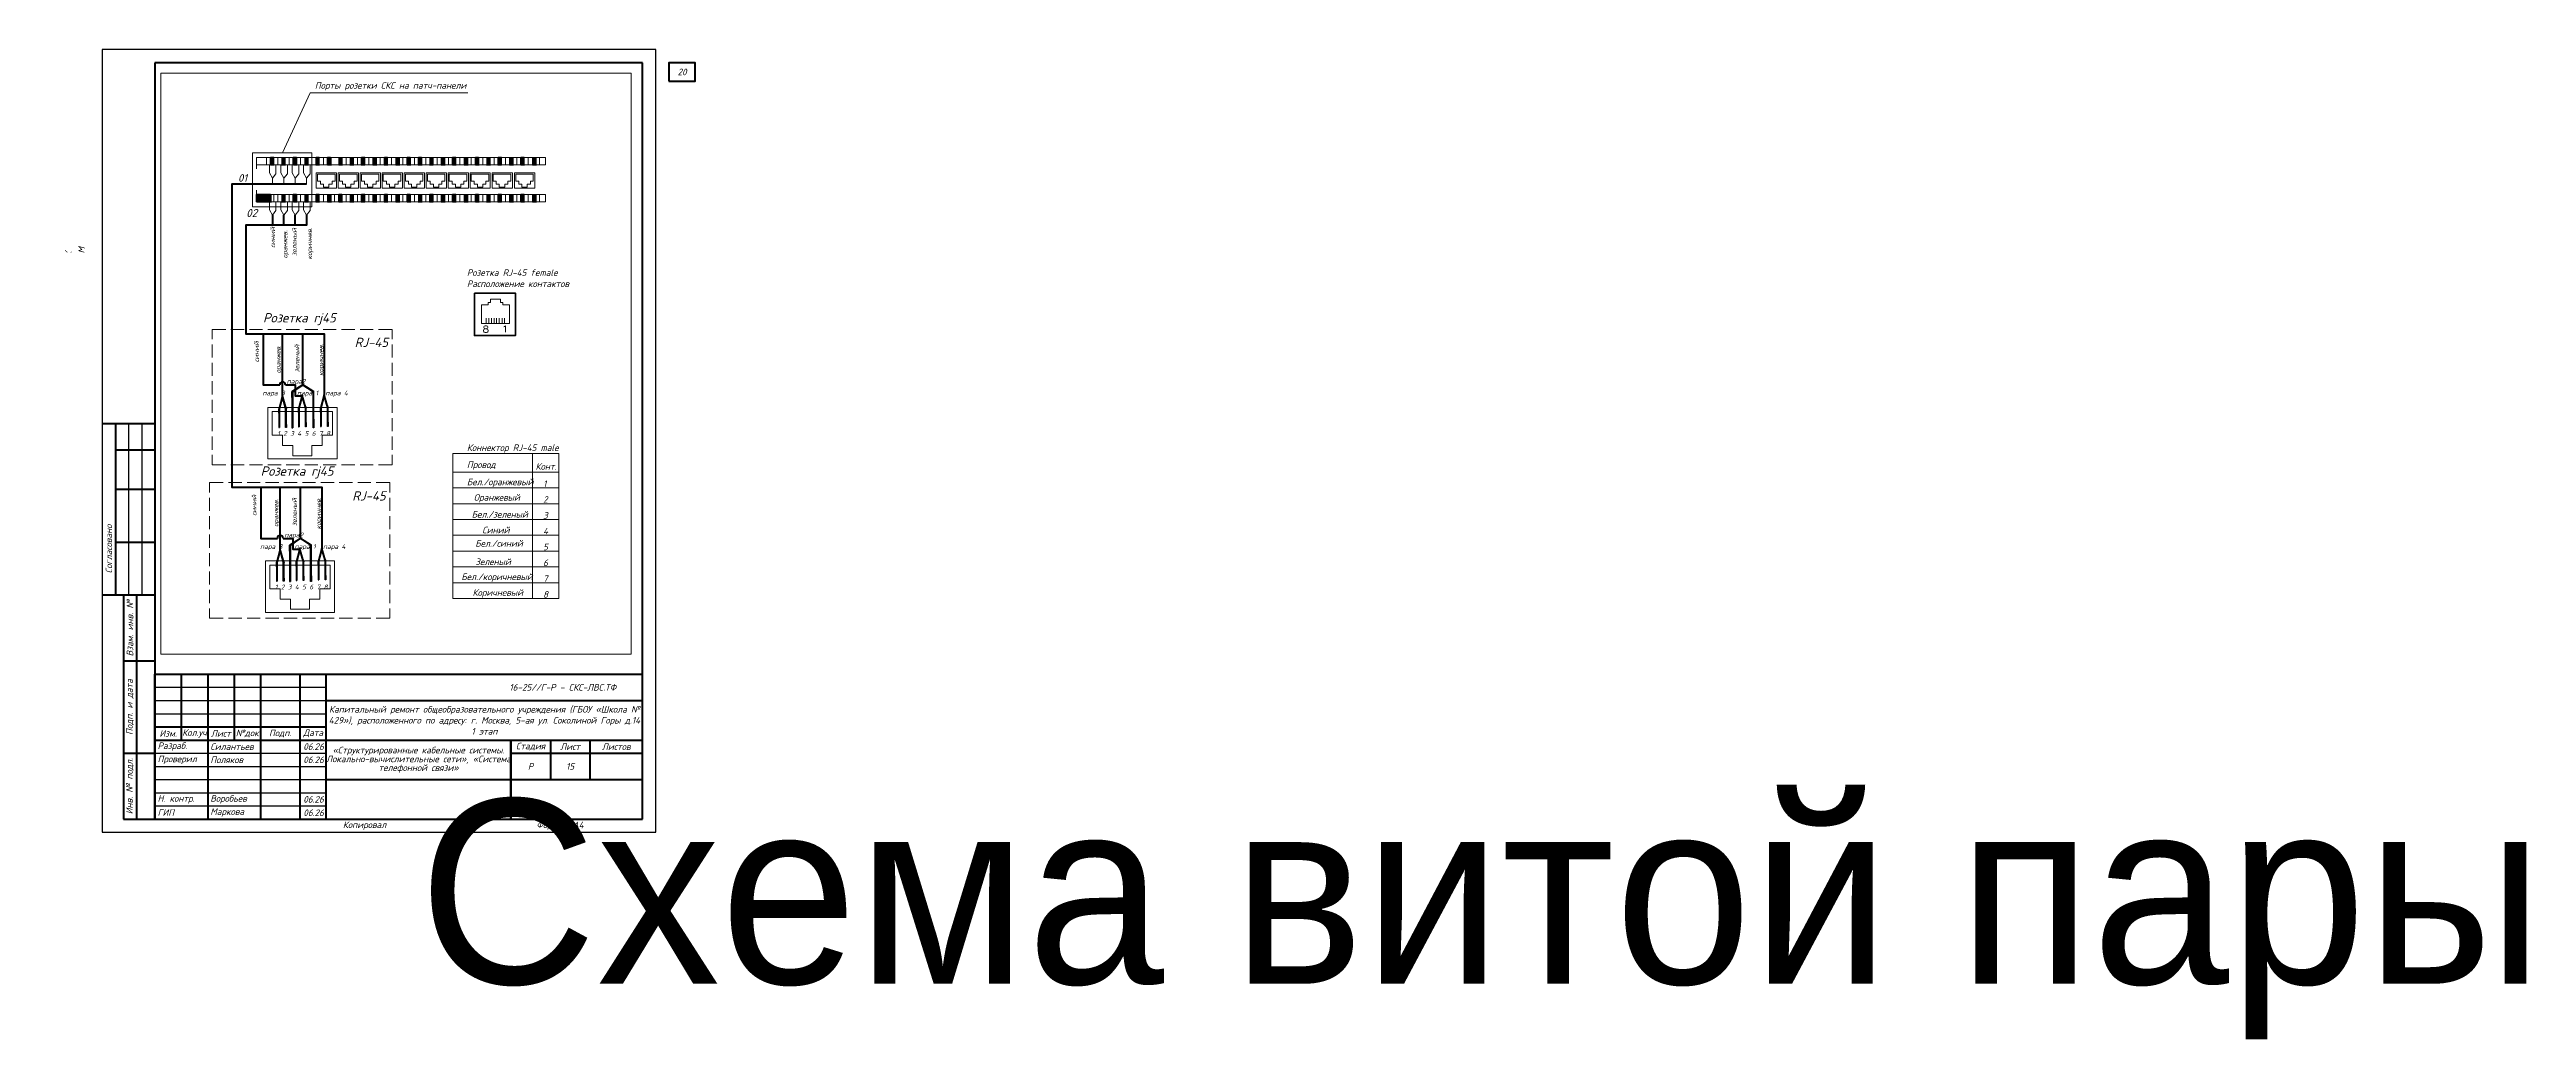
# Paper-space layout '15 Схема UTP' of a CAD drawing. Extents: x -20 to 920, y -79 to 297.
# The model-space entities are those that its viewports show. They can reach past a viewport. Long polylines and large blocks are cut down to what shows.
import ezdxf
from ezdxf.enums import TextEntityAlignment as Align

# ---------------------------------------------------------------- set-up
doc = ezdxf.new("R2018")
doc.units = 0
doc.header["$LTSCALE"] = 100
doc.set_wipeout_variables(frame=1)
doc.layers.get('Defpoints').update_dxf_attribs({"color": 42})
doc.layers.add('PDF _0', color=7, linetype='Continuous')
doc.layers.add('PDF _Текст', color=7, linetype='Continuous', true_color=0xb82d00)
doc.styles.add('1ISOCPEUR', font='isocpeui.ttf', dxfattribs={"height": 250})
doc.styles.get("Standard").update_dxf_attribs({"font": 'arial.ttf'})

psp = doc.layouts.new('15 Схема UTP')

msp = doc.modelspace()

# ---------------------------------------------------------------- texts
at = {"layer": 'PDF _Текст', "color": 7, "attachment_point": 7, "style": '1ISOCPEUR'}
for s, insert, char_height in [('Порты розетки СКС на патч-панели', (1132432.7, -13864), 249.983), ('01', (1129519.1, -17328.5), 292.93), ('02', (1129829.3, -18665.8), 305.92), ('Розетка RJ-45 female', (1138201.3, -20897.5), 249.983), ('Расположение контактов', (1138201.3, -21320.5), 249.983), ('Розетка rj45', (1130467.1, -22769.6), 352.536), ('RJ-45', (1133944.8, -23596.2), 352.54), ('пара 3', (1130445.4, -25479.6), 179.99), ('пара2', (1131365.3, -25041.4), 179.99), ('пара 1', (1131753.6, -25479.6), 179.99), ('пара 4', (1132831.9, -25479.6), 179.99), ('1 2 3 4 5 6 7 8', (1131007.3, -26965.7), 179.987), ('Розетка rj45', (1130378.2, -28585.9), 352.536), ('Коннектор RJ-45 male', (1138201.3, -27607.7), 249.983), ('Провод', (1138201.3, -28254.2), 249.98), ('Конт.', (1140806.9, -28254.2), 249.98), ('RJ-45', (1133853.7, -29421.2), 352.54), ('Бел./оранжевый', (1138201.3, -28909.4), 249.983), ('1', (1141093.3, -28909.4), 250), ('Бел./зеленый', (1138383.6, -30070), 249.983), ('Оранжевый', (1138466, -29495.1), 249.98), ('2', (1141093.3, -29508.1), 250), ('3', (1141093.3, -30109.1), 250), ('пара2', (1131276.4, -30866.4), 179.99), ('Синий', (1138784.9, -30666.6), 249.98), ('4', (1141093.3, -30707.9), 250), ('пара 3', (1130354.3, -31304.6), 179.99), ('пара 1', (1131662.5, -31304.6), 179.99), ('пара 4', (1132740.8, -31304.6), 179.99), ('Зеленый', (1138520.3, -31870.7), 249.98), ('5', (1141093.3, -31306.6), 250), ('6', (1141093.3, -31907.6), 250), ('1 2 3 4 5 6 7 8', (1130916.2, -32790.7), 179.987), ('Бел./коричневый', (1137990.9, -32506.4), 249.983), ('Коричневый', (1138416.1, -33105.1), 249.98), ('8', (1141093.3, -33107.3), 250), ('7', (1141093.3, -32506.4), 250)]:
    msp.add_mtext(s, dxfattribs=dict(at, insert=insert, char_height=char_height))
for s, insert, char_height, rotation in [('синий', (1130924.9, -19834.2), 179.99, 90), ('оранжев.', (1131438.9, -20226.8), 179.99, 90), ('зеленый', (1131747.1, -20142.2), 179.99, 90), ('коричнев.', (1132374, -20274.6), 179.99, 90), ('синий', (1130310.9, -24173.1), 179.99, 90), ('оранжев.', (1131185.1, -24594), 179.99, 90), ('зеленый', (1131842.6, -24561.5), 179.99, 90), ('коричнев.', (1132803.5, -24689.5), 179.99, 90), ('синий', (1130219.8, -29998.2), 179.99, 90), ('оранжев.', (1131094, -30421.2), 179.99, 90), ('зеленый', (1131751.5, -30386.5), 179.99, 90), ('коричнев.', (1132714.6, -30514.5), 179.99, 90), ('Бел./синий', (1138520.3, -31171.9), 249.98, 0.087662)]:
    msp.add_mtext(s, dxfattribs=dict(at, insert=insert, char_height=char_height, rotation=rotation))

# ---------------------------------------------------------------- blocks, each defined once
blk = doc.blocks.new('*U264')
at = {"linetype": 'Continuous', "lineweight": 25}
for p, q in [((210, 297), (0, 297)), ((0, 297), (0, 0)), ((210, 0), (210, 297)), ((10, 155), (10, 90)), ((15, 155), (15, 90)), ((20, 55), (85, 55)), ((20, 50), (85, 50)), ((20, 45), (85, 45)), ((20, 30), (85, 30)), ((20, 25), (85, 25)), ((20, 20), (85, 20)), ((20, 15), (85, 15)), ((20, 10), (85, 10)), ((0, 0), (210, 0))]:
    blk.add_line(p, q, dxfattribs=at)
at = {"linetype": 'Continuous', "lineweight": 60}
for p, q in [((205, 292), (20, 292)), ((20, 292), (20, 5)), ((205, 5), (205, 292)), ((20, 155), (0, 155)), ((5, 155), (5, 90)), ((20, 145), (5, 145)), ((20, 130), (5, 130)), ((20, 110), (5, 110)), ((20, 90), (0, 90)), ((8, 90), (8, 5)), ((13, 90), (13, 5)), ((8, 65), (20, 65)), ((20, 60), (205, 60)), ((20, 5), (20, 60)), ((30, 60), (30, 35)), ((40, 60), (40, 5)), ((50, 60), (50, 35)), ((60, 60), (60, 5)), ((75, 60), (75, 5)), ((85, 5), (85, 60)), ((205, 5), (205, 60)), ((85, 50), (205, 50)), ((20, 40), (85, 40)), ((8, 30), (20, 30)), ((20, 35), (205, 35)), ((155, 35), (155, 5)), ((155, 30), (205, 30)), ((170, 35), (170, 20)), ((185, 35), (185, 20)), ((85, 20), (205, 20)), ((8, 5), (20, 5)), ((20, 5), (205, 5))]:
    blk.add_line(p, q, dxfattribs=at)
at = {"linetype": 'Continuous', "lineweight": 40}
blk.add_line((155, 5), (155, 35), dxfattribs=at)
at = {"lineweight": 60}
blk.add_lwpolyline([(215, 285), (225, 285), (225, 292), (215, 292)], close=True, dxfattribs=at)
at = {"linetype": 'Continuous', "rotation": 90, "style": '1ISOCPEUR'}
for s, insert, char_height, width, attachment_point in [('20_Главный_специалист_ВК', (-12.5, 176), 2.5, 19, 4), ('01.26', (-12.5, 215), 2.5, 10, 5), ('21_Главный_специалист_ЭОМ', (-7.5, 176), 2.5, 19, 4), ('01.26', (-7.5, 215), 2.5, 10, 5), ('01.26', (-2.5, 215), 2.5, 10, 5), ('Согласовано', (-17.5, 172.5), 3, 35, 5), ('Гл. спец ВК', (-12.5, 156), 2.5, 19, 4), ('Гл. спец ЭОМ', (-7.5, 156), 2.5, 19, 4), ('01.26', (-12.5, 150), 2.5, 10, 5), ('01.26', (-7.5, 150), 2.5, 10, 5), ('18_Главный_специалист_ОВ', (-2.5, 111), 2.5, 19, 4), ('01.26', (-2.5, 150), 2.5, 10, 5), ('19_Главный_конструктор', (-7.5, 111), 2.5, 19, 4), ('17_ГАП', (-12.5, 111), 2.5, 19, 4), ('Согласовано', (2.5, 107.5), 2.5, 35, 5), ('Гл. констр. ', (-7.5, 91), 2.5, 19, 4), ('Гл. спец ОВ', (-2.5, 91), 2.5, 19, 4), ('ГАП', (-12.5, 91), 2.5, 19, 4), ('Взам. инв. №', (10.5, 77.5), 2.5, 25, 5), ('Подп. и дата', (10.5, 47.5), 2.5, 35, 5), ('Инв. № подл.', (10.5, 17.5), 2.5, 25, 5)]:
    blk.add_mtext(s, dxfattribs=dict(at, insert=insert, char_height=char_height, width=width, attachment_point=attachment_point))
at = {"linetype": 'Continuous', "char_height": 2.5, "style": '1ISOCPEUR'}
for s, insert, width, attachment_point in [('Капитальный ремонт общеобразовательного учреждения (ГБОУ «Школа № 429»), расположенного по адресу: г. Москва, 5-ая ул. Соколиной Горы д.14 1 этап', (145, 42.5), 120, 5), ('16-25//Г-Р – СКС-ЛВС.ТФ', (195, 55), 110, 6), ('Разраб.', (21, 32.5), 19, 4), ('Проверил', (21, 27.5), 19, 4), ('Силантьев', (41, 32.5), 19, 4), ('Поляков', (41, 27.5), 19, 4), ('06.26', (76.27, 32.5), 10, 4), ('06.26', (76.27, 27.5), 10, 4), ('Р', (162.5, 25), 15, 5), ('Н. контр.', (21, 12.5), 19, 4), ('Воробьев', (41, 12.5), 19, 4), ('06.26', (76.27, 12.5), 10, 4), ('ГИП', (21, 7.5), 19, 4), ('Маркова', (41, 7.5), 19, 4), ('06.26', (76.29, 7.41), 10, 4), ('Копировал', (99.5, 2.5), 25, 5), ('Формат', (170.5, 2.5), 16, 5)]:
    blk.add_mtext(s, dxfattribs=dict(at, insert=insert, width=width, attachment_point=attachment_point))
at = {"char_height": 2.5, "attachment_point": 5, "style": '1ISOCPEUR'}
for s, insert, width in [('Изм.', (25, 37.5), 10), ('Кол.уч', (35, 37.5), 10), ('Лист', (45, 37.5), 10), ('№док', (55, 37.5), 10), ('Подп.', (67.5, 37.5), 15), ('Дата', (80, 37.5), 10), ('Стадия', (162.5, 32.5), 15), ('Лист', (177.5, 32.5), 15), ('Листов', (195, 32.5), 20)]:
    blk.add_mtext(s, dxfattribs=dict(at, insert=insert, width=width))
at = {"linetype": 'Continuous', "insert": (120, 27.5), "char_height": 2.5, "width": 70, "attachment_point": 5, "line_spacing_factor": 0.8, "style": '1ISOCPEUR'}
blk.add_mtext('«Структурированные кабельные системы. Локально-вычислительные сети», «Система телефонной связи»', dxfattribs=at)
at = {"style": '1ISOCPEUR'}
for tag, p in [('Сквозная_нумерация', (220, 288.5)), ('Форма3_номер_листа', (177.5, 25)), ('Форма3_количество_листов', (195, 25))]:
    blk.add_attdef(tag, text='', height=2.5, dxfattribs=at).set_placement(p, align=Align.MIDDLE_CENTER)
blk.add_attdef('Форма3_дополнительный_шифр', text='', height=2.5, dxfattribs=at).set_placement((195, 55), align=Align.MIDDLE_LEFT)
at = {"lineweight": 30, "flags": 104}
blk.add_attdef('Форма3_наименование_чертежа', text='', height=2.5, dxfattribs=at).set_placement((120, 12.5), align=Align.MIDDLE_CENTER)
at = {"style": '1ISOCPEUR', "flags": 8}
blk.add_attdef('Формат', (178.5, 1.5), '', height=2.5, dxfattribs=at)
blk.add_wipeout([(-20, 220), (-0.5, 220), (-0.5, 90), (-20, 90)])

# ---------------------------------------------------------------- linework, layer by layer
at = {"layer": 'PDF _0', "lineweight": 20}
for points in [[(1131200.4, -16222), (1132252.6, -13950.5), (1138236, -13950.5)], [(1130096.2, -16222), (1130072.3, -16222), (1130072.3, -16243.7)], [(1130072.3, -16256.7), (1130072.3, -16282.7)], [(1130072.3, -16295.7), (1130072.3, -16317.4)], [(1130072.3, -16328.3), (1130072.3, -16354.3)], [(1130072.3, -16365.2), (1130072.3, -16393.4)], [(1130072.3, -16404.2), (1130072.3, -16430.2)], [(1130072.3, -16441.1), (1130072.3, -16469.3)], [(1130072.3, -16482.3), (1130072.3, -16508.3)], [(1130072.3, -16521.4), (1130072.3, -16545.2)], [(1130072.3, -16560.4), (1130072.3, -16584.3)], [(1130072.3, -16593), (1130072.3, -16619)], [(1130072.3, -16629.8), (1130072.3, -16658)], [(1130072.3, -16668.9), (1130072.3, -16694.9)], [(1130072.3, -16705.8), (1130072.3, -16734)], [(1130072.3, -16747), (1130072.3, -16770.8)], [(1130072.3, -16783.9), (1130072.3, -16809.9)], [(1130072.3, -16822.9), (1130072.3, -16846.8)], [(1130072.3, -16855.5), (1130072.3, -16883.7)], [(1130072.3, -16894.5), (1130072.3, -16920.5)], [(1130135.2, -16222), (1130109.2, -16222)], [(1130172.1, -16222), (1130148.2, -16222)], [(1130211.1, -16222), (1130185.1, -16222)], [(1130215.5, -16831.6), (1130215.5, -16686.2)], [(1130248, -16222), (1130224.2, -16222)], [(1130287.1, -16222), (1130263.2, -16222)], [(1130328.3, -16222), (1130300.1, -16222)], [(1130360.8, -16222), (1130337, -16222)], [(1130399.9, -16222), (1130373.9, -16222)], [(1130436.8, -16222), (1130412.9, -16222)], [(1130475.8, -16222), (1130449.8, -16222)], [(1130512.7, -16222), (1130488.8, -16222)], [(1130551.8, -16222), (1130525.7, -16222)], [(1130588.6, -16222), (1130564.8, -16222)], [(1130595.1, -16408.5), (1130595.1, -16686.2)], [(1130623.3, -16222), (1130601.6, -16222)], [(1130662.4, -16222), (1130636.4, -16222)], [(1130699.3, -16222), (1130675.4, -16222)], [(1130740.5, -16222), (1130714.5, -16222)], [(1130777.4, -16222), (1130753.5, -16222)], [(1130816.4, -16222), (1130790.4, -16222)], [(1130853.3, -16222), (1130829.4, -16222)], [(1130888, -16222), (1130866.3, -16222)], [(1130927.1, -16222), (1130901, -16222)], [(1130964, -16222), (1130940.1, -16222)], [(1131003, -16222), (1130977, -16222)], [(1131039.9, -16222), (1131016, -16222)], [(1131026.9, -16408.5), (1131026.9, -16686.2)], [(1131078.9, -16222), (1131055.1, -16222)], [(1131118, -16222), (1131092, -16222)], [(1131152.7, -16222), (1131131, -16222)], [(1131191.7, -16222), (1131165.7, -16222)], [(1131228.6, -16222), (1131204.8, -16222)], [(1131267.7, -16222), (1131241.6, -16222)], [(1131304.6, -16222), (1131280.7, -16222)], [(1131343.6, -16222), (1131317.6, -16222)], [(1131380.5, -16222), (1131356.6, -16222)], [(1131415.2, -16222), (1131393.5, -16222)], [(1131454.3, -16222), (1131428.2, -16222)], [(1131456.4, -16408.5), (1131456.4, -16686.2)], [(1131491.1, -16222), (1131465.1, -16222)], [(1131532.4, -16222), (1131506.3, -16222)], [(1131569.2, -16222), (1131545.4, -16222)], [(1131608.3, -16222), (1131582.3, -16222)], [(1131645.2, -16222), (1131621.3, -16222)], [(1131684.2, -16222), (1131658.2, -16222)], [(1131718.9, -16222), (1131692.9, -16222)], [(1131755.8, -16222), (1131729.8, -16222)], [(1131794.9, -16222), (1131768.8, -16222)], [(1131831.7, -16222), (1131805.7, -16222)], [(1131870.8, -16222), (1131844.8, -16222)], [(1131909.8, -16222), (1131881.6, -16222)], [(1131892.5, -16408.5), (1131892.5, -16686.2)], [(1131948.9, -16222), (1131922.9, -16222)], [(1131983.6, -16222), (1131957.6, -16222)], [(1132020.5, -16222), (1131994.5, -16222)], [(1132059.5, -16222), (1132033.5, -16222)], [(1132096.4, -16222), (1132070.4, -16222)], [(1132135.5, -16222), (1132109.4, -16222)], [(1132172.4, -16222), (1132146.3, -16222)], [(1132211.4, -16222), (1132185.4, -16222)], [(1132243.9, -16222), (1132220.1, -16222)], [(1132283, -16222), (1132257, -16222)], [(1132324.2, -16243.7), (1132324.2, -16222), (1132298.2, -16222)], [(1132324.2, -16282.7), (1132324.2, -16256.7)], [(1132324.2, -16317.4), (1132324.2, -16295.7)], [(1132324.2, -16354.3), (1132324.2, -16328.3)], [(1132324.2, -16393.4), (1132324.2, -16365.2)], [(1132324.2, -16430.2), (1132324.2, -16404.2)], [(1132324.2, -16408.5), (1132324.2, -16686.2)], [(1132324.2, -16469.3), (1132324.2, -16441.1)], [(1132324.2, -16508.3), (1132324.2, -16482.3)], [(1132324.2, -16545.2), (1132324.2, -16521.4)], [(1132324.2, -16584.3), (1132324.2, -16560.4)], [(1132324.2, -16619), (1132324.2, -16593)], [(1132324.2, -16658), (1132324.2, -16629.8)], [(1132324.2, -16694.9), (1132324.2, -16668.9)], [(1132324.2, -16734), (1132324.2, -16705.8)], [(1132324.2, -16770.8), (1132324.2, -16747)], [(1132324.2, -16809.9), (1132324.2, -16783.9)], [(1132324.2, -16846.8), (1132324.2, -16822.9)], [(1132324.2, -16883.7), (1132324.2, -16855.5)], [(1132324.2, -16920.5), (1132324.2, -16894.5)], [(1132755.9, -16408.5), (1132755.9, -16686.2)], [(1133619.4, -16408.5), (1133619.4, -16686.2)], [(1134049, -16408.5), (1134049, -16686.2)], [(1134485, -16408.5), (1134485, -16686.2)], [(1134912.4, -16408.5), (1134912.4, -16686.2)], [(1135346.3, -16408.5), (1135346.3, -16686.2)], [(1135778, -16408.5), (1135778, -16686.2)], [(1136209.8, -16408.5), (1136209.8, -16686.2)], [(1136641.5, -16408.5), (1136641.5, -16686.2)], [(1137077.5, -16408.5), (1137077.5, -16686.2)], [(1137504.9, -16408.5), (1137504.9, -16686.2)], [(1137938.8, -16408.5), (1137938.8, -16686.2)], [(1138368.4, -16408.5), (1138368.4, -16686.2)], [(1138802.3, -16408.5), (1138802.3, -16686.2)], [(1139231.8, -16408.5), (1139231.8, -16686.2)], [(1139665.7, -16408.5), (1139665.7, -16686.2)], [(1140095.3, -16408.5), (1140095.3, -16686.2)], [(1140531.4, -16408.5), (1140531.4, -16686.2)], [(1140960.9, -16408.5), (1140960.9, -16686.2)], [(1130072.3, -16933.6), (1130072.3, -16959.6)], [(1130072.3, -16970.4), (1130072.3, -16996.5)], [(1130072.3, -17011.7), (1130072.3, -17035.5)], [(1130072.3, -17048.5), (1130072.3, -17074.6)], [(1130072.3, -17087.6), (1130072.3, -17111.5)], [(1130072.3, -17120.1), (1130072.3, -17144)], [(1130072.3, -17157), (1130072.3, -17183.1)], [(1130072.3, -17196.1), (1130072.3, -17222.1)], [(1130072.3, -17232.9), (1130072.3, -17261.2)], [(1130072.3, -17274.2), (1130072.3, -17300.2)], [(1130072.3, -17313.2), (1130072.3, -17337.1)], [(1130072.3, -17352.3), (1130072.3, -17376.1)], [(1130072.3, -17389.2), (1130072.3, -17408.7)], [(1130072.3, -17421.7), (1130072.3, -17447.7)], [(1130072.3, -17460.7), (1130072.3, -17486.8)], [(1130072.3, -17497.6), (1130072.3, -17525.8)], [(1130072.3, -17536.7), (1130072.3, -17562.7)], [(1130072.3, -17573.6), (1130072.3, -17601.8)], [(1130072.3, -17612.6), (1130072.3, -17638.6)], [(1130072.3, -17649.5), (1130072.3, -17673.4)], [(1130072.3, -17686.4), (1130072.3, -17712.4)], [(1130072.3, -17725.4), (1130072.3, -17751.5)], [(1130072.3, -17762.3), (1130072.3, -17788.3)], [(1130072.3, -17801.4), (1130072.3, -17827.4)], [(1130072.3, -17838.2), (1130072.3, -17866.4)], [(1130215.5, -17643), (1130215.5, -17814.4)], [(1130595.1, -17814.4), (1130595.1, -18087.7)], [(1130820.8, -17191.7), (1130820.8, -17413)], [(1131026.9, -17814.4), (1131026.9, -18087.7)], [(1131254.7, -17191.7), (1131254.7, -17413)], [(1131456.4, -17814.4), (1131456.4, -18087.7)], [(1131684.2, -17191.7), (1131684.2, -17413)], [(1131892.5, -17814.4), (1131892.5, -18087.7)], [(1132118.1, -17191.7), (1132118.1, -17413)], [(1132324.2, -16959.6), (1132324.2, -16933.6)], [(1132324.2, -16996.5), (1132324.2, -16970.4)], [(1132324.2, -17035.5), (1132324.2, -17011.7)], [(1132324.2, -17074.6), (1132324.2, -17048.5)], [(1132324.2, -17111.5), (1132324.2, -17087.6)], [(1132324.2, -17144), (1132324.2, -17120.1)], [(1132324.2, -17183.1), (1132324.2, -17157)], [(1132324.2, -17222.1), (1132324.2, -17196.1)], [(1132324.2, -17261.2), (1132324.2, -17232.9)], [(1132324.2, -17300.2), (1132324.2, -17274.2)], [(1132324.2, -17337.1), (1132324.2, -17313.2)], [(1132324.2, -17376.1), (1132324.2, -17352.3)], [(1132324.2, -17408.7), (1132324.2, -17389.2)], [(1132324.2, -17447.7), (1132324.2, -17421.7)], [(1132324.2, -17486.8), (1132324.2, -17460.7)], [(1132324.2, -17525.8), (1132324.2, -17497.6)], [(1132324.2, -17562.7), (1132324.2, -17536.7)], [(1132324.2, -17601.8), (1132324.2, -17573.6)], [(1132324.2, -17638.6), (1132324.2, -17612.6)], [(1132324.2, -17673.4), (1132324.2, -17649.5)], [(1132324.2, -17712.4), (1132324.2, -17686.4)], [(1132324.2, -17751.5), (1132324.2, -17725.4)], [(1132324.2, -17788.3), (1132324.2, -17762.3)], [(1132324.2, -17827.4), (1132324.2, -17801.4)], [(1132324.2, -17814.4), (1132324.2, -18087.7)], [(1132324.2, -17866.4), (1132324.2, -17838.2)], [(1132755.9, -17814.4), (1132755.9, -18087.7)], [(1133185.5, -17814.4), (1133185.5, -18087.7)], [(1133619.4, -17814.4), (1133619.4, -18087.7)], [(1134049, -17814.4), (1134049, -18087.7)], [(1134485, -17814.4), (1134485, -18087.7)], [(1134912.4, -17814.4), (1134912.4, -18087.7)], [(1135346.3, -17814.4), (1135346.3, -18087.7)], [(1135778, -17814.4), (1135778, -18087.7)], [(1136209.8, -17814.4), (1136209.8, -18087.7)], [(1136641.5, -17814.4), (1136641.5, -18087.7)], [(1137077.5, -17814.4), (1137077.5, -18087.7)], [(1137504.9, -17814.4), (1137504.9, -18087.7)], [(1137938.8, -17814.4), (1137938.8, -18087.7)], [(1138368.4, -17814.4), (1138368.4, -18087.7)], [(1138802.3, -17814.4), (1138802.3, -18087.7)], [(1139231.8, -17814.4), (1139231.8, -18087.7)], [(1139665.7, -17814.4), (1139665.7, -18087.7)], [(1140095.3, -17814.4), (1140095.3, -18087.7)], [(1140531.4, -17814.4), (1140531.4, -18087.7)], [(1140960.9, -17814.4), (1140960.9, -18087.7)], [(1130072.3, -17877.3), (1130072.3, -17903.3)], [(1130072.3, -17914.2), (1130072.3, -17935.9)], [(1130072.3, -17948.9), (1130072.3, -17974.9)], [(1130072.3, -17987.9), (1130072.3, -18011.8)], [(1130072.3, -18024.8), (1130072.3, -18050.8)], [(1130072.3, -18066), (1130072.3, -18092.1)], [(1130072.3, -18102.9), (1130072.3, -18128.9)], [(1130072.3, -18142), (1130072.3, -18168)], [(1130072.3, -18178.8), (1130072.3, -18200.5)], [(1130072.3, -18213.6), (1130072.3, -18239.6)], [(1130072.3, -18252.6), (1130072.3, -18274.3), (1130096.2, -18274.3)], [(1130109.2, -18274.3), (1130135.2, -18274.3)], [(1130148.2, -18274.3), (1130172.1, -18274.3)], [(1130185.1, -18274.3), (1130211.1, -18274.3)], [(1130224.2, -18274.3), (1130248, -18274.3)], [(1130263.2, -18274.3), (1130287.1, -18274.3)], [(1130300.1, -18274.3), (1130328.3, -18274.3)], [(1130337, -18274.3), (1130360.8, -18274.3)], [(1130373.9, -18274.3), (1130399.9, -18274.3)], [(1130412.9, -18274.3), (1130436.8, -18274.3)], [(1130449.8, -18274.3), (1130475.8, -18274.3)], [(1130488.8, -18274.3), (1130512.7, -18274.3)], [(1130525.7, -18274.3), (1130551.8, -18274.3)], [(1130564.8, -18274.3), (1130588.6, -18274.3)], [(1130601.6, -18274.3), (1130623.3, -18274.3)], [(1130636.4, -18274.3), (1130662.4, -18274.3)], [(1130675.4, -18274.3), (1130699.3, -18274.3)], [(1130714.5, -18274.3), (1130740.5, -18274.3)], [(1130753.5, -18274.3), (1130777.4, -18274.3)], [(1130790.4, -18274.3), (1130816.4, -18274.3)], [(1130829.4, -18274.3), (1130853.3, -18274.3)], [(1130866.3, -18274.3), (1130888, -18274.3)], [(1130901, -18274.3), (1130927.1, -18274.3)], [(1130940.1, -18274.3), (1130964, -18274.3)], [(1130977, -18274.3), (1131003, -18274.3)], [(1131016, -18274.3), (1131039.9, -18274.3)], [(1131055.1, -18274.3), (1131078.9, -18274.3)], [(1131092, -18274.3), (1131118, -18274.3)], [(1131131, -18274.3), (1131152.7, -18274.3)], [(1131165.7, -18274.3), (1131191.7, -18274.3)], [(1131204.8, -18274.3), (1131228.6, -18274.3)], [(1131241.6, -18274.3), (1131267.7, -18274.3)], [(1131280.7, -18274.3), (1131304.6, -18274.3)], [(1131317.6, -18274.3), (1131343.6, -18274.3)], [(1131356.6, -18274.3), (1131380.5, -18274.3)], [(1131393.5, -18274.3), (1131415.2, -18274.3)], [(1131428.2, -18274.3), (1131454.3, -18274.3)], [(1131465.1, -18274.3), (1131491.1, -18274.3)], [(1131506.3, -18274.3), (1131532.4, -18274.3)], [(1131545.4, -18274.3), (1131569.2, -18274.3)], [(1131582.3, -18274.3), (1131608.3, -18274.3)], [(1131621.3, -18274.3), (1131645.2, -18274.3)], [(1131658.2, -18274.3), (1131684.2, -18274.3)], [(1131692.9, -18274.3), (1131718.9, -18274.3)], [(1131729.8, -18274.3), (1131755.8, -18274.3)], [(1131768.8, -18274.3), (1131794.9, -18274.3)], [(1131805.7, -18274.3), (1131831.7, -18274.3)], [(1131844.8, -18274.3), (1131870.8, -18274.3)], [(1131881.6, -18274.3), (1131909.8, -18274.3)], [(1131922.9, -18274.3), (1131948.9, -18274.3)], [(1131957.6, -18274.3), (1131983.6, -18274.3)], [(1131994.5, -18274.3), (1132020.5, -18274.3)], [(1132033.5, -18274.3), (1132059.5, -18274.3)], [(1132070.4, -18274.3), (1132096.4, -18274.3)], [(1132109.4, -18274.3), (1132135.5, -18274.3)], [(1132146.3, -18274.3), (1132172.4, -18274.3)], [(1132185.4, -18274.3), (1132211.4, -18274.3)], [(1132220.1, -18274.3), (1132243.9, -18274.3)], [(1132257, -18274.3), (1132283, -18274.3)], [(1132298.2, -18274.3), (1132324.2, -18274.3), (1132324.2, -18252.6)], [(1132324.2, -17903.3), (1132324.2, -17877.3)], [(1132324.2, -17935.9), (1132324.2, -17914.2)], [(1132324.2, -17974.9), (1132324.2, -17948.9)], [(1132324.2, -18011.8), (1132324.2, -17987.9)], [(1132324.2, -18050.8), (1132324.2, -18024.8)], [(1132324.2, -18092.1), (1132324.2, -18066)], [(1132324.2, -18128.9), (1132324.2, -18102.9)], [(1132324.2, -18168), (1132324.2, -18142)], [(1132324.2, -18200.5), (1132324.2, -18178.8)], [(1132324.2, -18239.6), (1132324.2, -18213.6)], [(1138930.3, -22706.5), (1138930.3, -22507)], [(1139034.4, -22706.5), (1139034.4, -22507)], [(1139129.9, -22706.5), (1139129.9, -22507)], [(1139231.8, -22706.5), (1139231.8, -22507)], [(1139329.5, -22706.5), (1139329.5, -22507)], [(1139431.4, -22706.5), (1139431.4, -22507)], [(1139535.6, -22706.5), (1139535.6, -22507)], [(1139633.2, -22706.5), (1139633.2, -22507)], [(1128532, -23296.6), (1128532, -22925.7), (1129052.6, -22925.7)], [(1129250.1, -22925.7), (1129749, -22925.7)], [(1129950.8, -22925.7), (1130449.8, -22925.7)], [(1130649.4, -22925.7), (1131150.5, -22925.7)], [(1131350.1, -22925.7), (1131849.1, -22925.7)], [(1132050.9, -22925.7), (1132549.8, -22925.7)], [(1132749.4, -22925.7), (1133248.4, -22925.7)], [(1133450.2, -22925.7), (1133949.2, -22925.7)], [(1134148.7, -22925.7), (1134647.7, -22925.7)], [(1134849.5, -22925.7), (1135368, -22925.7), (1135368, -23296.6)], [(1139602.8, -22834.5), (1139626.7, -22823.7), (1139661.4, -22789), (1139661.4, -23038.5)], [(1128532, -23995.2), (1128532, -23496.2)], [(1128532, -24693.8), (1128532, -24194.8)], [(1135368, -23496.2), (1135368, -23995.2)], [(1135368, -24194.8), (1135368, -24693.8)], [(1128532, -25394.5), (1128532, -24895.6)], [(1135368, -24895.6), (1135368, -25394.5)], [(1128532, -26095.3), (1128532, -25594.1)], [(1128532, -26793.8), (1128532, -26294.9)], [(1135368, -25594.1), (1135368, -26095.3)], [(1135368, -26294.9), (1135368, -26793.8)], [(1128532, -27494.6), (1128532, -26995.6)], [(1135368, -26995.6), (1135368, -27494.6)], [(1129052.6, -28063), (1128532, -28063), (1128532, -27692)], [(1129749, -28063), (1129250.1, -28063)], [(1130449.8, -28063), (1129950.8, -28063)], [(1131150.5, -28063), (1130649.4, -28063)], [(1131849.1, -28063), (1131350.1, -28063)], [(1132549.8, -28063), (1132050.9, -28063)], [(1133248.4, -28063), (1132749.4, -28063)], [(1133949.2, -28063), (1133450.2, -28063)], [(1134647.7, -28063), (1134148.7, -28063)], [(1135368, -27692), (1135368, -28063), (1134849.5, -28063)], [(1140691.9, -27642.1), (1140691.9, -33139.6)], [(1128443, -29115.2), (1128443, -28739.9), (1128961.5, -28739.9)], [(1129161.1, -28739.9), (1129660.1, -28739.9)], [(1129861.9, -28739.9), (1130360.8, -28739.9)], [(1130560.4, -28739.9), (1131061.6, -28739.9)], [(1131261.2, -28739.9), (1131760.2, -28739.9)], [(1131961.9, -28739.9), (1132460.9, -28739.9)], [(1132658.3, -28739.9), (1133161.6, -28739.9)], [(1133361.2, -28739.9), (1133860.2, -28739.9)], [(1134062, -28739.9), (1134561, -28739.9)], [(1134758.4, -28739.9), (1135279, -28739.9), (1135279, -29115.2)], [(1137669.8, -28340.7), (1141696.4, -28340.7)], [(1137669.8, -28941.6), (1141696.4, -28941.6)], [(1128443, -29815.9), (1128443, -29314.8)], [(1128443, -30512.3), (1128443, -30013.4)], [(1135279, -29314.8), (1135279, -29815.9)], [(1135279, -30013.4), (1135279, -30512.3)], [(1137669.8, -29540.4), (1141696.4, -29540.4)], [(1128443, -31213.1), (1128443, -30714.1)], [(1135279, -30714.1), (1135279, -31213.1)], [(1137669.8, -30141.4), (1141696.4, -30141.4)], [(1137669.8, -30740.1), (1141696.4, -30740.1)], [(1128443, -31913.8), (1128443, -31414.8)], [(1135279, -31414.8), (1135279, -31913.8)], [(1137669.8, -31338.9), (1141696.4, -31338.9)], [(1137669.8, -31939.9), (1141696.4, -31939.9)], [(1128443, -32612.4), (1128443, -32113.4)], [(1128443, -33313.1), (1128443, -32814.2)], [(1135279, -32113.4), (1135279, -32612.4)], [(1135279, -32814.2), (1135279, -33313.1)], [(1137669.8, -32538.6), (1141696.4, -32538.6)], [(1128961.5, -33888), (1128443, -33888), (1128443, -33514.9)], [(1135279, -33514.9), (1135279, -33888), (1134758.4, -33888)], [(1129660.1, -33888), (1129161.1, -33888)], [(1130360.8, -33888), (1129861.9, -33888)], [(1131061.6, -33888), (1130560.4, -33888)], [(1131760.2, -33888), (1131261.2, -33888)], [(1132460.9, -33888), (1131961.9, -33888)], [(1133161.6, -33888), (1132658.3, -33888)], [(1133860.2, -33888), (1133361.2, -33888)], [(1134561, -33888), (1134062, -33888)]]:
    msp.add_lwpolyline(points, dxfattribs=at)
for points in [[(1130215.5, -16686.2), (1141182.2, -16686.2), (1141182.2, -16408.5), (1130215.5, -16408.5)], [(1130753.5, -16686.2), (1130872.8, -16686.2), (1130872.8, -16408.5), (1130753.5, -16408.5)], [(1131185.2, -16686.2), (1131300.2, -16686.2), (1131300.2, -16408.5), (1131185.2, -16408.5)], [(1131617, -16686.2), (1131734.1, -16686.2), (1131734.1, -16408.5), (1131617, -16408.5)], [(1132050.9, -16686.2), (1132165.8, -16686.2), (1132165.8, -16408.5), (1132050.9, -16408.5)], [(1132478.2, -16686.2), (1132597.6, -16686.2), (1132597.6, -16408.5), (1132478.2, -16408.5)], [(1132914.3, -16686.2), (1133027.1, -16686.2), (1133027.1, -16408.5), (1132914.3, -16408.5)], [(1133343.9, -16686.2), (1133461, -16686.2), (1133461, -16408.5), (1133343.9, -16408.5)], [(1133777.8, -16686.2), (1133892.8, -16686.2), (1133892.8, -16408.5), (1133777.8, -16408.5)], [(1134207.3, -16686.2), (1134326.6, -16686.2), (1134326.6, -16408.5), (1134207.3, -16408.5)], [(1134639.1, -16686.2), (1134756.2, -16686.2), (1134756.2, -16408.5), (1134639.1, -16408.5)], [(1135070.8, -16686.2), (1135190.1, -16686.2), (1135190.1, -16408.5), (1135070.8, -16408.5)], [(1135506.8, -16686.2), (1135619.7, -16686.2), (1135619.7, -16408.5), (1135506.8, -16408.5)], [(1135936.4, -16686.2), (1136053.6, -16686.2), (1136053.6, -16408.5), (1135936.4, -16408.5)], [(1136368.1, -16686.2), (1136483.1, -16686.2), (1136483.1, -16408.5), (1136368.1, -16408.5)], [(1136797.7, -16686.2), (1136917, -16686.2), (1136917, -16408.5), (1136797.7, -16408.5)], [(1137231.6, -16686.2), (1137346.6, -16686.2), (1137346.6, -16408.5), (1137231.6, -16408.5)], [(1137661.1, -16686.2), (1137780.5, -16686.2), (1137780.5, -16408.5), (1137661.1, -16408.5)], [(1138097.2, -16686.2), (1138212.2, -16686.2), (1138212.2, -16408.5), (1138097.2, -16408.5)], [(1138524.6, -16686.2), (1138646.1, -16686.2), (1138646.1, -16408.5), (1138524.6, -16408.5)], [(1138958.5, -16686.2), (1139075.6, -16686.2), (1139075.6, -16408.5), (1138958.5, -16408.5)], [(1139390.2, -16686.2), (1139509.5, -16686.2), (1139509.5, -16408.5), (1139390.2, -16408.5)], [(1139824.1, -16686.2), (1139939.1, -16686.2), (1139939.1, -16408.5), (1139824.1, -16408.5)], [(1140253.7, -16686.2), (1140373, -16686.2), (1140373, -16408.5), (1140253.7, -16408.5)], [(1140689.7, -16686.2), (1140802.5, -16686.2), (1140802.5, -16408.5), (1140689.7, -16408.5)], [(1130215.5, -18087.7), (1141182.2, -18087.7), (1141182.2, -17814.4), (1130215.5, -17814.4)], [(1130753.5, -18087.7), (1130872.8, -18087.7), (1130872.8, -17814.4), (1130753.5, -17814.4)], [(1131185.2, -18087.7), (1131300.2, -18087.7), (1131300.2, -17814.4), (1131185.2, -17814.4)], [(1131617, -18087.7), (1131734.1, -18087.7), (1131734.1, -17814.4), (1131617, -17814.4)], [(1132050.9, -18087.7), (1132165.8, -18087.7), (1132165.8, -17814.4), (1132050.9, -17814.4)], [(1132478.2, -18087.7), (1132597.6, -18087.7), (1132597.6, -17814.4), (1132478.2, -17814.4)], [(1132914.3, -18087.7), (1133027.1, -18087.7), (1133027.1, -17814.4), (1132914.3, -17814.4)], [(1133343.9, -18087.7), (1133461, -18087.7), (1133461, -17814.4), (1133343.9, -17814.4)], [(1133777.8, -18087.7), (1133892.8, -18087.7), (1133892.8, -17814.4), (1133777.8, -17814.4)], [(1134207.3, -18087.7), (1134326.6, -18087.7), (1134326.6, -17814.4), (1134207.3, -17814.4)], [(1134639.1, -18087.7), (1134756.2, -18087.7), (1134756.2, -17814.4), (1134639.1, -17814.4)], [(1135070.8, -18087.7), (1135190.1, -18087.7), (1135190.1, -17814.4), (1135070.8, -17814.4)], [(1135506.8, -18087.7), (1135619.7, -18087.7), (1135619.7, -17814.4), (1135506.8, -17814.4)], [(1135936.4, -18087.7), (1136053.6, -18087.7), (1136053.6, -17814.4), (1135936.4, -17814.4)], [(1136368.1, -18087.7), (1136483.1, -18087.7), (1136483.1, -17814.4), (1136368.1, -17814.4)], [(1136797.7, -18087.7), (1136917, -18087.7), (1136917, -17814.4), (1136797.7, -17814.4)], [(1137231.6, -18087.7), (1137346.6, -18087.7), (1137346.6, -17814.4), (1137231.6, -17814.4)], [(1137661.1, -18087.7), (1137780.5, -18087.7), (1137780.5, -17814.4), (1137661.1, -17814.4)], [(1138097.2, -18087.7), (1138212.2, -18087.7), (1138212.2, -17814.4), (1138097.2, -17814.4)], [(1138524.6, -18087.7), (1138646.1, -18087.7), (1138646.1, -17814.4), (1138524.6, -17814.4)], [(1138958.5, -18087.7), (1139075.6, -18087.7), (1139075.6, -17814.4), (1138958.5, -17814.4)], [(1139390.2, -18087.7), (1139509.5, -18087.7), (1139509.5, -17814.4), (1139390.2, -17814.4)], [(1139824.1, -18087.7), (1139939.1, -18087.7), (1139939.1, -17814.4), (1139824.1, -17814.4)], [(1140253.7, -18087.7), (1140373, -18087.7), (1140373, -17814.4), (1140253.7, -17814.4)], [(1140689.7, -18087.7), (1140802.5, -18087.7), (1140802.5, -17814.4), (1140689.7, -17814.4)], [(1139813.3, -22706.5), (1139813.3, -21997.1), (1139563.8, -21997.1), (1139563.8, -21906), (1139472.7, -21906), (1139472.7, -21780.2), (1139101.7, -21780.2), (1139101.7, -21906), (1139008.4, -21906), (1139008.4, -21997.1), (1138758.9, -21997.1), (1138758.9, -22706.5)], [(1138899.9, -22795.5), (1138860.9, -22804.2), (1138847.8, -22830.2), (1138847.8, -22856.2), (1138860.9, -22877.9), (1138886.9, -22891), (1138932.5, -22901.8), (1138969.3, -22914.8), (1138995.4, -22936.5), (1139008.4, -22962.5), (1139008.4, -22997.3), (1138995.4, -23021.1), (1138982.4, -23034.1), (1138945.5, -23045), (1138899.9, -23045), (1138860.9, -23034.1), (1138847.8, -23021.1), (1138837, -22997.3), (1138837, -22962.5), (1138847.8, -22936.5), (1138876, -22914.8), (1138908.6, -22901.8), (1138958.5, -22891), (1138982.4, -22877.9), (1138995.4, -22856.2), (1138995.4, -22830.2), (1138982.4, -22804.2), (1138945.5, -22795.5)], [(1133276.6, -27843.9), (1130653.7, -27843.9), (1130653.7, -25884.8), (1133276.6, -25884.8)], [(1131957.6, -26043.2), (1133103.1, -26043.2), (1133103.1, -26943.5), (1132710.4, -26943.5), (1132710.4, -27338.4), (1132317.7, -27338.4), (1132317.7, -27722.4), (1131599.6, -27722.4), (1131599.6, -27338.4), (1131204.8, -27338.4), (1131204.8, -26943.5), (1130816.4, -26943.5), (1130816.4, -26043.2)], [(1141696.4, -33139.6), (1137669.8, -33139.6), (1137669.8, -27642.1), (1141696.4, -27642.1)], [(1133185.5, -33671.1), (1130564.8, -33671.1), (1130564.8, -31709.9), (1133185.5, -31709.9)], [(1131866.5, -31868.3), (1133011.9, -31868.3), (1133011.9, -32775.1), (1132619.3, -32775.1), (1132619.3, -33163.4), (1132228.8, -33163.4), (1132228.8, -33547.4), (1131510.7, -33547.4), (1131510.7, -33163.4), (1131115.8, -33163.4), (1131115.8, -32775.1), (1130727.5, -32775.1), (1130727.5, -31868.3)]]:
    msp.add_lwpolyline(points, close=True, dxfattribs=at)
at = {"layer": 'PDF _0', "color": 5, "lineweight": 20}
for points in [[(1130708, -16686.2), (1130708, -16990), (1130820.8, -17191.7), (1130959.6, -17022.5), (1130959.6, -16686.2)], [(1130708, -18087.7), (1130708, -18391.5), (1130820.8, -18597.6), (1130959.6, -18421.8), (1130959.6, -18087.7)]]:
    msp.add_lwpolyline(points, dxfattribs=at)
at = {"layer": 'PDF _0', "color": 7, "lineweight": 30, "true_color": 0xffffff}
for points in [[(1130872.8, -16408.5), (1130753.5, -16408.5), (1130872.8, -16686.2)], [(1130753.5, -16408.5), (1130872.8, -16686.2), (1130753.5, -16686.2)], [(1131734.1, -16408.5), (1131617, -16408.5), (1131734.1, -16686.2)], [(1131617, -16408.5), (1131734.1, -16686.2), (1131617, -16686.2)], [(1132597.6, -16408.5), (1132478.2, -16408.5), (1132597.6, -16686.2)], [(1132478.2, -16408.5), (1132597.6, -16686.2), (1132478.2, -16686.2)], [(1133027.1, -16408.5), (1132914.3, -16408.5), (1133027.1, -16686.2)], [(1132914.3, -16408.5), (1133027.1, -16686.2), (1132914.3, -16686.2)], [(1134326.6, -16408.5), (1134207.3, -16408.5), (1134326.6, -16686.2)], [(1134207.3, -16408.5), (1134326.6, -16686.2), (1134207.3, -16686.2)], [(1135190.1, -16408.5), (1135070.8, -16408.5), (1135190.1, -16686.2)], [(1135070.8, -16408.5), (1135190.1, -16686.2), (1135070.8, -16686.2)], [(1136053.6, -16408.5), (1135936.4, -16408.5), (1136053.6, -16686.2)], [(1135936.4, -16408.5), (1136053.6, -16686.2), (1135936.4, -16686.2)], [(1136483.1, -16408.5), (1136368.1, -16408.5), (1136483.1, -16686.2)], [(1136368.1, -16408.5), (1136483.1, -16686.2), (1136368.1, -16686.2)], [(1137780.5, -16408.5), (1137661.1, -16408.5), (1137780.5, -16686.2)], [(1137661.1, -16408.5), (1137780.5, -16686.2), (1137661.1, -16686.2)], [(1138646.1, -16408.5), (1138524.6, -16408.5), (1138646.1, -16686.2)], [(1138524.6, -16408.5), (1138646.1, -16686.2), (1138524.6, -16686.2)], [(1139509.5, -16408.5), (1139390.2, -16408.5), (1139509.5, -16686.2)], [(1139390.2, -16408.5), (1139509.5, -16686.2), (1139390.2, -16686.2)], [(1140373, -16408.5), (1140253.7, -16408.5), (1140373, -16686.2)], [(1140253.7, -16408.5), (1140373, -16686.2), (1140253.7, -16686.2)], [(1130753.5, -17814.4), (1130215.5, -17814.4), (1130753.5, -18087.7)], [(1130215.5, -17814.4), (1130753.5, -18087.7), (1130215.5, -18087.7)], [(1131734.1, -17814.4), (1131617, -17814.4), (1131734.1, -18087.7)], [(1131617, -17814.4), (1131734.1, -18087.7), (1131617, -18087.7)], [(1132597.6, -17814.4), (1132478.2, -17814.4), (1132597.6, -18087.7)], [(1132478.2, -17814.4), (1132597.6, -18087.7), (1132478.2, -18087.7)], [(1133461, -17814.4), (1133343.9, -17814.4), (1133461, -18087.7)], [(1133343.9, -17814.4), (1133461, -18087.7), (1133343.9, -18087.7)], [(1134326.6, -17814.4), (1134207.3, -17814.4), (1134326.6, -18087.7)], [(1134207.3, -17814.4), (1134326.6, -18087.7), (1134207.3, -18087.7)], [(1135190.1, -17814.4), (1135070.8, -17814.4), (1135190.1, -18087.7)], [(1135070.8, -17814.4), (1135190.1, -18087.7), (1135070.8, -18087.7)], [(1136053.6, -17814.4), (1135936.4, -17814.4), (1136053.6, -18087.7)], [(1135936.4, -17814.4), (1136053.6, -18087.7), (1135936.4, -18087.7)], [(1136917, -17814.4), (1136797.7, -17814.4), (1136917, -18087.7)], [(1136797.7, -17814.4), (1136917, -18087.7), (1136797.7, -18087.7)], [(1137780.5, -17814.4), (1137661.1, -17814.4), (1137780.5, -18087.7)], [(1137661.1, -17814.4), (1137780.5, -18087.7), (1137661.1, -18087.7)], [(1138646.1, -17814.4), (1138524.6, -17814.4), (1138646.1, -18087.7)], [(1138524.6, -17814.4), (1138646.1, -18087.7), (1138524.6, -18087.7)], [(1139509.5, -17814.4), (1139390.2, -17814.4), (1139509.5, -18087.7)], [(1139390.2, -17814.4), (1139509.5, -18087.7), (1139390.2, -18087.7)], [(1140373, -17814.4), (1140253.7, -17814.4), (1140373, -18087.7)], [(1140253.7, -17814.4), (1140373, -18087.7), (1140253.7, -18087.7)]]:
    msp.add_lwpolyline(points, close=True, dxfattribs=at)
at = {"layer": 'PDF _0', "color": 30, "lineweight": 20, "true_color": 0xff7e00}
for points in [[(1131139.7, -16686.2), (1131139.7, -16990), (1131254.7, -17191.7), (1131393.5, -17022.5), (1131393.5, -16686.2)], [(1131139.7, -18087.7), (1131139.7, -18391.5), (1131254.7, -18597.6), (1131393.5, -18421.8), (1131393.5, -18087.7)]]:
    msp.add_lwpolyline(points, dxfattribs=at)
at = {"layer": 'PDF _0', "color": 3, "lineweight": 20}
for points in [[(1131575.7, -16686.2), (1131575.7, -16990), (1131684.2, -17191.7), (1131825.2, -17022.5), (1131825.2, -16686.2)], [(1131575.7, -18087.7), (1131575.7, -18391.5), (1131684.2, -18597.6), (1131825.2, -18421.8), (1131825.2, -18087.7)]]:
    msp.add_lwpolyline(points, dxfattribs=at)
at = {"layer": 'PDF _0', "color": 22, "lineweight": 20, "true_color": 0xb82c00}
for points in [[(1132003.1, -16686.2), (1132003.1, -16990), (1132118.1, -17191.7), (1132257, -17022.5), (1132257, -16686.2)], [(1132003.1, -18087.7), (1132003.1, -18391.5), (1132118.1, -18597.6), (1132257, -18421.8), (1132257, -18087.7)]]:
    msp.add_lwpolyline(points, dxfattribs=at)
at = {"layer": 'PDF _0', "lineweight": 50}
for points in [[(1132118.1, -17413), (1129284.8, -17413), (1129284.8, -28917.8), (1132701.7, -28917.8), (1132701.7, -31250)], [(1132118.1, -18597.6), (1132118.1, -18968.5), (1129816.3, -18968.5), (1129816.3, -23094.9), (1132790.7, -23094.9), (1132790.7, -25424.9)], [(1130820.8, -18597.6), (1130820.8, -18968.5)], [(1131254.7, -18968.5), (1131254.7, -18597.6)], [(1131684.2, -18968.5), (1131684.2, -18597.6)], [(1130471.5, -23094.9), (1130471.5, -25032.2), (1131100.6, -25032.2)], [(1131206.9, -25468.3), (1131206.9, -23094.9)], [(1131977.1, -25032.2), (1131977.1, -23094.9)], [(1131317.6, -25032.2), (1131684.2, -25032.2), (1131684.2, -25446.6), (1131957.6, -25446.6)], [(1130382.5, -28917.8), (1130382.5, -30859.5), (1131011.7, -30859.5)], [(1131118, -31293.3), (1131118, -28917.8)], [(1131888.2, -30859.5), (1131888.2, -28917.8)], [(1131228.6, -30859.5), (1131595.3, -30859.5), (1131595.3, -31271.7), (1131866.5, -31271.7)]]:
    msp.add_lwpolyline(points, dxfattribs=at)
at = {"layer": 'PDF _0', "color": 5, "lineweight": 20}
for points in [[(1133254.9, -17562.7), (1133254.9, -16990), (1132484.8, -16990), (1132484.8, -17562.7), (1133254.9, -17562.7), (1132484.8, -17562.7), (1132484.8, -16990), (1133254.9, -16990)], [(1132866.6, -17035.5), (1132530.3, -17035.5), (1132530.3, -17300.2), (1132645.3, -17300.2), (1132645.3, -17413), (1132762.5, -17413), (1132762.5, -17528), (1132968.6, -17528), (1132968.6, -17413), (1133090, -17413), (1133090, -17300.2), (1133200.7, -17300.2), (1133200.7, -17035.5), (1132866.6, -17035.5), (1133200.7, -17035.5), (1133200.7, -17300.2), (1133090, -17300.2), (1133090, -17413), (1132968.6, -17413), (1132968.6, -17528), (1132762.5, -17528), (1132762.5, -17413), (1132645.3, -17413), (1132645.3, -17300.2), (1132530.3, -17300.2), (1132530.3, -17035.5)], [(1134088, -17562.7), (1134088, -16990), (1133317.8, -16990), (1133317.8, -17562.7), (1134088, -17562.7), (1133317.8, -17562.7), (1133317.8, -16990), (1134088, -16990)], [(1133699.7, -17035.5), (1133363.4, -17035.5), (1133363.4, -17300.2), (1133480.5, -17300.2), (1133480.5, -17413), (1133595.5, -17413), (1133595.5, -17528), (1133801.6, -17528), (1133801.6, -17413), (1133923.1, -17413), (1133923.1, -17300.2), (1134033.8, -17300.2), (1134033.8, -17035.5), (1133699.7, -17035.5), (1134033.8, -17035.5), (1134033.8, -17300.2), (1133923.1, -17300.2), (1133923.1, -17413), (1133801.6, -17413), (1133801.6, -17528), (1133595.5, -17528), (1133595.5, -17413), (1133480.5, -17413), (1133480.5, -17300.2), (1133363.4, -17300.2), (1133363.4, -17035.5)], [(1134923.3, -17562.7), (1134923.3, -16990), (1134153.1, -16990), (1134153.1, -17562.7), (1134923.3, -17562.7), (1134153.1, -17562.7), (1134153.1, -16990), (1134923.3, -16990)], [(1134534.9, -17035.5), (1134198.6, -17035.5), (1134198.6, -17300.2), (1134313.6, -17300.2), (1134313.6, -17413), (1134428.6, -17413), (1134428.6, -17528), (1134636.9, -17528), (1134636.9, -17413), (1134756.2, -17413), (1134756.2, -17300.2), (1134866.8, -17300.2), (1134866.8, -17035.5), (1134534.9, -17035.5), (1134866.8, -17035.5), (1134866.8, -17300.2), (1134756.2, -17300.2), (1134756.2, -17413), (1134636.9, -17413), (1134636.9, -17528), (1134428.6, -17528), (1134428.6, -17413), (1134313.6, -17413), (1134313.6, -17300.2), (1134198.6, -17300.2), (1134198.6, -17035.5)], [(1135756.3, -17562.7), (1135756.3, -16990), (1134986.2, -16990), (1134986.2, -17562.7), (1135756.3, -17562.7), (1134986.2, -17562.7), (1134986.2, -16990), (1135756.3, -16990)], [(1135368, -17035.5), (1135031.7, -17035.5), (1135031.7, -17300.2), (1135146.7, -17300.2), (1135146.7, -17413), (1135263.9, -17413), (1135263.9, -17528), (1135472.1, -17528), (1135472.1, -17413), (1135589.3, -17413), (1135589.3, -17300.2), (1135702.1, -17300.2), (1135702.1, -17035.5), (1135368, -17035.5), (1135702.1, -17035.5), (1135702.1, -17300.2), (1135589.3, -17300.2), (1135589.3, -17413), (1135472.1, -17413), (1135472.1, -17528), (1135263.9, -17528), (1135263.9, -17413), (1135146.7, -17413), (1135146.7, -17300.2), (1135031.7, -17300.2), (1135031.7, -17035.5)], [(1136589.4, -17562.7), (1136589.4, -16990), (1135819.2, -16990), (1135819.2, -17562.7), (1136589.4, -17562.7), (1135819.2, -17562.7), (1135819.2, -16990), (1136589.4, -16990)], [(1136201.1, -17035.5), (1135867, -17035.5), (1135867, -17300.2), (1135982, -17300.2), (1135982, -17413), (1136096.9, -17413), (1136096.9, -17528), (1136305.2, -17528), (1136305.2, -17413), (1136424.5, -17413), (1136424.5, -17300.2), (1136535.2, -17300.2), (1136535.2, -17035.5), (1136201.1, -17035.5), (1136535.2, -17035.5), (1136535.2, -17300.2), (1136424.5, -17300.2), (1136424.5, -17413), (1136305.2, -17413), (1136305.2, -17528), (1136096.9, -17528), (1136096.9, -17413), (1135982, -17413), (1135982, -17300.2), (1135867, -17300.2), (1135867, -17035.5)], [(1137424.7, -17562.7), (1137424.7, -16990), (1136654.5, -16990), (1136654.5, -17562.7), (1137424.7, -17562.7), (1136654.5, -17562.7), (1136654.5, -16990), (1137424.7, -16990)], [(1137038.5, -17035.5), (1136702.2, -17035.5), (1136702.2, -17300.2), (1136815, -17300.2), (1136815, -17413), (1136930, -17413), (1136930, -17528), (1137138.3, -17528), (1137138.3, -17413), (1137257.6, -17413), (1137257.6, -17300.2), (1137368.3, -17300.2), (1137368.3, -17035.5), (1137038.5, -17035.5), (1137368.3, -17035.5), (1137368.3, -17300.2), (1137257.6, -17300.2), (1137257.6, -17413), (1137138.3, -17413), (1137138.3, -17528), (1136930, -17528), (1136930, -17413), (1136815, -17413), (1136815, -17300.2), (1136702.2, -17300.2), (1136702.2, -17035.5)], [(1138257.7, -17562.7), (1138257.7, -16990), (1137487.6, -16990), (1137487.6, -17562.7), (1138257.7, -17562.7), (1137487.6, -17562.7), (1137487.6, -16990), (1138257.7, -16990)], [(1137871.6, -17035.5), (1137535.3, -17035.5), (1137535.3, -17300.2), (1137648.1, -17300.2), (1137648.1, -17413), (1137765.3, -17413), (1137765.3, -17528), (1137973.5, -17528), (1137973.5, -17413), (1138090.7, -17413), (1138090.7, -17300.2), (1138203.5, -17300.2), (1138203.5, -17035.5), (1137871.6, -17035.5), (1138203.5, -17035.5), (1138203.5, -17300.2), (1138090.7, -17300.2), (1138090.7, -17413), (1137973.5, -17413), (1137973.5, -17528), (1137765.3, -17528), (1137765.3, -17413), (1137648.1, -17413), (1137648.1, -17300.2), (1137535.3, -17300.2), (1137535.3, -17035.5)], [(1139090.8, -17562.7), (1139090.8, -16990), (1138320.7, -16990), (1138320.7, -17562.7), (1139090.8, -17562.7), (1138320.7, -17562.7), (1138320.7, -16990), (1139090.8, -16990)], [(1138704.7, -17035.5), (1138368.4, -17035.5), (1138368.4, -17300.2), (1138483.4, -17300.2), (1138483.4, -17413), (1138598.4, -17413), (1138598.4, -17528), (1138806.6, -17528), (1138806.6, -17413), (1138923.8, -17413), (1138923.8, -17300.2), (1139036.6, -17300.2), (1139036.6, -17035.5), (1138704.7, -17035.5), (1139036.6, -17035.5), (1139036.6, -17300.2), (1138923.8, -17300.2), (1138923.8, -17413), (1138806.6, -17413), (1138806.6, -17528), (1138598.4, -17528), (1138598.4, -17413), (1138483.4, -17413), (1138483.4, -17300.2), (1138368.4, -17300.2), (1138368.4, -17035.5)], [(1139926.1, -17562.7), (1139926.1, -16990), (1139155.9, -16990), (1139155.9, -17562.7), (1139926.1, -17562.7), (1139155.9, -17562.7), (1139155.9, -16990), (1139926.1, -16990)], [(1139537.7, -17035.5), (1139201.5, -17035.5), (1139201.5, -17300.2), (1139316.5, -17300.2), (1139316.5, -17413), (1139431.4, -17413), (1139431.4, -17528), (1139639.7, -17528), (1139639.7, -17413), (1139761.2, -17413), (1139761.2, -17300.2), (1139869.7, -17300.2), (1139869.7, -17035.5), (1139537.7, -17035.5), (1139869.7, -17035.5), (1139869.7, -17300.2), (1139761.2, -17300.2), (1139761.2, -17413), (1139639.7, -17413), (1139639.7, -17528), (1139431.4, -17528), (1139431.4, -17413), (1139316.5, -17413), (1139316.5, -17300.2), (1139201.5, -17300.2), (1139201.5, -17035.5)], [(1140776.5, -17562.7), (1140776.5, -16990), (1140006.3, -16990), (1140006.3, -17562.7), (1140776.5, -17562.7), (1140006.3, -17562.7), (1140006.3, -16990), (1140776.5, -16990)], [(1140390.3, -17035.5), (1140054.1, -17035.5), (1140054.1, -17300.2), (1140169.1, -17300.2), (1140169.1, -17413), (1140284, -17413), (1140284, -17528), (1140490.1, -17528), (1140490.1, -17413), (1140611.6, -17413), (1140611.6, -17300.2), (1140722.3, -17300.2), (1140722.3, -17035.5), (1140390.3, -17035.5), (1140722.3, -17035.5), (1140722.3, -17300.2), (1140611.6, -17300.2), (1140611.6, -17413), (1140490.1, -17413), (1140490.1, -17528), (1140284, -17528), (1140284, -17413), (1140169.1, -17413), (1140169.1, -17300.2), (1140054.1, -17300.2), (1140054.1, -17035.5)]]:
    msp.add_lwpolyline(points, close=True, dxfattribs=at)
at = {"layer": 'PDF _0', "lineweight": 35}
msp.add_lwpolyline([(1138487.7, -21548), (1140041.1, -21548), (1140041.1, -23164.3), (1138487.7, -23164.3)], close=True, dxfattribs=at)
at = {"layer": 'PDF _0', "color": 3, "lineweight": 30}
for points in [[(1131564.9, -25288.2), (1131595.3, -25305.6), (1131977.1, -25017)], [(1131564.9, -26665.8), (1131595.3, -26665.8), (1131564.9, -25288.2)], [(1131595.3, -26665.8), (1131564.9, -25288.2), (1131595.3, -25305.6)], [(1131595.3, -25305.6), (1131977.1, -25017), (1131977.1, -25053.9)], [(1131977.1, -25017), (1131977.1, -25053.9), (1132393.6, -25288.2)], [(1131977.1, -25053.9), (1132393.6, -25288.2), (1132365.4, -25305.6)], [(1132393.6, -25288.2), (1132365.4, -25305.6), (1132393.6, -26665.8)], [(1132365.4, -25305.6), (1132393.6, -26665.8), (1132365.4, -26665.8)], [(1131473.8, -31115.5), (1131506.3, -31128.5), (1131888.2, -30844.3)], [(1131506.3, -31128.5), (1131888.2, -30844.3), (1131888.2, -30879)], [(1131888.2, -30844.3), (1131888.2, -30879), (1132304.7, -31115.5)], [(1131888.2, -30879), (1132304.7, -31115.5), (1132274.3, -31128.5)], [(1131473.8, -32490.9), (1131506.3, -32490.9), (1131473.8, -31115.5)], [(1131506.3, -32490.9), (1131473.8, -31115.5), (1131506.3, -31128.5)], [(1132304.7, -31115.5), (1132274.3, -31128.5), (1132304.7, -32490.9)], [(1132274.3, -31128.5), (1132304.7, -32490.9), (1132274.3, -32490.9)]]:
    msp.add_lwpolyline(points, close=True, dxfattribs=at)
at = {"layer": 'PDF _0', "color": 3, "lineweight": 0}
for points in [[(1131595.3, -25305.6), (1131564.9, -25288.2), (1131595.3, -25305.6)], [(1131595.3, -26665.8), (1131564.9, -25305.6), (1131595.3, -26665.8)], [(1132393.6, -25288.2), (1131977.1, -25053.9), (1132393.6, -25288.2)], [(1132393.6, -25305.6), (1132393.6, -25288.2), (1132393.6, -25305.6)], [(1132304.7, -31115.5), (1131888.2, -30879), (1132304.7, -31115.5)], [(1131506.3, -31128.5), (1131473.8, -31115.5), (1131506.3, -31128.5)], [(1131506.3, -32490.9), (1131473.8, -31128.5), (1131506.3, -32490.9)], [(1132304.7, -31128.5), (1132304.7, -31115.5), (1132304.7, -31128.5)]]:
    msp.add_lwpolyline(points, dxfattribs=at)
at = {"layer": 'PDF _0', "color": 30, "lineweight": 30, "true_color": 0xff7e00}
for points in [[(1131061.6, -25939.1), (1131092, -25943.4), (1131209.1, -25411.9)], [(1131061.6, -26650.7), (1131092, -26650.7), (1131061.6, -25939.1)], [(1131092, -26650.7), (1131061.6, -25939.1), (1131092, -25943.4)], [(1131092, -25943.4), (1131209.1, -25411.9), (1131209.1, -25524.7)], [(1131209.1, -25411.9), (1131209.1, -25524.7), (1131356.6, -25939.1)], [(1131209.1, -25524.7), (1131356.6, -25939.1), (1131326.3, -25943.4)], [(1131356.6, -25939.1), (1131326.3, -25943.4), (1131356.6, -26650.7)], [(1131326.3, -25943.4), (1131356.6, -26650.7), (1131326.3, -26650.7)], [(1130972.6, -31762), (1130998.7, -31770.6), (1131115.8, -31243.5)], [(1130972.6, -32475.7), (1130998.7, -32475.7), (1130972.6, -31762)], [(1130998.7, -32475.7), (1130972.6, -31762), (1130998.7, -31770.6)], [(1130998.7, -31770.6), (1131115.8, -31243.5), (1131118, -31343.2)], [(1131115.8, -31243.5), (1131118, -31343.2), (1131267.7, -31770.6)], [(1131118, -31343.2), (1131267.7, -31770.6), (1131237.3, -31764.1)], [(1131267.7, -31770.6), (1131237.3, -31764.1), (1131267.7, -32475.7)], [(1131237.3, -31764.1), (1131267.7, -32475.7), (1131237.3, -32475.7)]]:
    msp.add_lwpolyline(points, close=True, dxfattribs=at)
at = {"layer": 'PDF _0', "color": 30, "lineweight": 0, "true_color": 0xff7e00}
for points in [[(1131092, -25943.4), (1131061.6, -25939.1), (1131092, -25943.4)], [(1131092, -26650.7), (1131061.6, -25943.4), (1131092, -26650.7)], [(1131241.6, -25524.7), (1131209.1, -25411.9), (1131241.6, -25524.7)], [(1131209.1, -25524.7), (1131209.1, -25411.9), (1131209.1, -25524.7)], [(1130977, -31764.1), (1130972.6, -31762), (1130977, -31764.1)], [(1130998.7, -32475.7), (1130972.6, -31770.6), (1130998.7, -32475.7)], [(1131146.2, -31343.2), (1131115.8, -31243.5), (1131146.2, -31343.2)], [(1131118, -31343.2), (1131115.8, -31243.5), (1131118, -31343.2)], [(1131267.7, -32475.7), (1131237.3, -31770.6), (1131267.7, -32475.7)]]:
    msp.add_lwpolyline(points, dxfattribs=at)
at = {"layer": 'PDF _0', "color": 5, "lineweight": 30}
for points in [[(1131812.2, -25921.7), (1131840.4, -25915.2), (1131957.6, -25396.7)], [(1131840.4, -26629), (1131812.2, -25921.7), (1131840.4, -25915.2)], [(1131812.2, -26629), (1131840.4, -26629), (1131812.2, -25921.7)], [(1131840.4, -25915.2), (1131957.6, -25396.7), (1131957.6, -25496.5)], [(1131957.6, -25396.7), (1131957.6, -25496.5), (1132105.1, -25921.7)], [(1131957.6, -25496.5), (1132105.1, -25921.7), (1132074.7, -25915.2)], [(1132105.1, -25921.7), (1132074.7, -25915.2), (1132105.1, -26629)], [(1132074.7, -25915.2), (1132105.1, -26629), (1132074.7, -26629)], [(1131721.1, -31740.3), (1131749.3, -31748.9), (1131866.5, -31221.8)], [(1131721.1, -32454), (1131749.3, -32454), (1131721.1, -31740.3)], [(1131749.3, -32454), (1131721.1, -31740.3), (1131749.3, -31748.9)], [(1131749.3, -31748.9), (1131866.5, -31221.8), (1131866.5, -31321.6)], [(1131866.5, -31221.8), (1131866.5, -31321.6), (1132016.2, -31748.9)], [(1131866.5, -31321.6), (1132016.2, -31748.9), (1131985.8, -31742.4)], [(1132016.2, -31748.9), (1131985.8, -31742.4), (1132016.2, -32454)], [(1131985.8, -31742.4), (1132016.2, -32454), (1131985.8, -32454)]]:
    msp.add_lwpolyline(points, close=True, dxfattribs=at)
at = {"layer": 'PDF _0', "color": 5, "lineweight": 0}
for points in [[(1131840.4, -26629), (1131812.2, -25921.7), (1131840.4, -26629)], [(1131840.4, -25921.7), (1131840.4, -25915.2), (1131840.4, -25921.7)], [(1132102.9, -25915.2), (1131957.6, -25496.5), (1132102.9, -25915.2)], [(1132105.1, -25921.7), (1132074.7, -25915.2), (1132105.1, -25921.7)], [(1132076.9, -25921.7), (1132074.7, -25915.2), (1132076.9, -25921.7)], [(1131727.6, -31742.4), (1131721.1, -31740.3), (1131727.6, -31742.4)], [(1131749.3, -32454), (1131721.1, -31748.9), (1131749.3, -32454)], [(1131894.7, -31321.6), (1131866.5, -31221.8), (1131894.7, -31321.6)], [(1131866.5, -31321.6), (1131866.5, -31221.8), (1131866.5, -31321.6)], [(1132014, -31740.3), (1131866.5, -31321.6), (1132014, -31740.3)], [(1132016.2, -32454), (1131985.8, -31748.9), (1132016.2, -32454)]]:
    msp.add_lwpolyline(points, dxfattribs=at)
at = {"layer": 'PDF _0', "color": 34, "lineweight": 30, "true_color": 0x934800}
for points in [[(1132645.3, -25893.5), (1132671.3, -25906.5), (1132790.7, -25377.2)], [(1132645.3, -26609.4), (1132671.3, -26609.4), (1132645.3, -25893.5)], [(1132671.3, -26609.4), (1132645.3, -25893.5), (1132671.3, -25906.5)], [(1132671.3, -25906.5), (1132790.7, -25377.2), (1132790.7, -25477)], [(1132790.7, -25377.2), (1132790.7, -25477), (1132938.2, -25902.2)], [(1132790.7, -25477), (1132938.2, -25902.2), (1132907.8, -25897.9)], [(1132938.2, -25902.2), (1132907.8, -25897.9), (1132938.2, -26609.4)], [(1132907.8, -25897.9), (1132938.2, -26609.4), (1132907.8, -26609.4)], [(1132554.2, -31718.6), (1132582.4, -31727.2), (1132701.7, -31197.9)], [(1132554.2, -32432.3), (1132582.4, -32432.3), (1132554.2, -31718.6)], [(1132582.4, -32432.3), (1132554.2, -31718.6), (1132582.4, -31727.2)], [(1132582.4, -31727.2), (1132701.7, -31197.9), (1132701.7, -31302)], [(1132701.7, -31197.9), (1132701.7, -31302), (1132847.1, -31718.6)], [(1132701.7, -31302), (1132847.1, -31718.6), (1132818.9, -31727.2)], [(1132847.1, -31718.6), (1132818.9, -31727.2), (1132847.1, -32432.3)], [(1132818.9, -31727.2), (1132847.1, -32432.3), (1132818.9, -32432.3)]]:
    msp.add_lwpolyline(points, close=True, dxfattribs=at)
at = {"layer": 'PDF _0', "color": 34, "lineweight": 0, "true_color": 0x934800}
for points in [[(1132651.8, -25897.9), (1132645.3, -25893.5), (1132651.8, -25897.9)], [(1132671.3, -26609.4), (1132645.3, -25906.5), (1132671.3, -26609.4)], [(1132936, -25893.5), (1132790.7, -25477), (1132936, -25893.5)], [(1132938.2, -25902.2), (1132907.8, -25897.9), (1132938.2, -25902.2)], [(1132910, -25902.2), (1132907.8, -25897.9), (1132910, -25902.2)], [(1132582.4, -31727.2), (1132554.2, -31718.6), (1132582.4, -31727.2)], [(1132847.1, -31718.6), (1132701.7, -31302), (1132847.1, -31718.6)], [(1132847.1, -31727.2), (1132847.1, -31718.6), (1132847.1, -31727.2)]]:
    msp.add_lwpolyline(points, dxfattribs=at)
msp.add_lwpolyline([(1132774.4, -31510.3, 1.04, 1.04, 0), (1132701.7, -31250, 0, 0, 0), (1132687.6, -31250, 0, 0, 0)], format="xyseb", dxfattribs=at)
at = {"layer": 'PDF _0', "lineweight": 50}
for centre, radius, start, end in [((1131211.3, -25030.1), 108.5, 0, 180), ((1131121.2, -30856.2), 109.6, 0.567266, 179.432734)]:
    msp.add_arc(centre, radius, start, end, dxfattribs=at)
at = {"layer": 'PDF _0', "color": 5, "transparency": 33554559}
for points in [[(1130742.7, -16402), (1130742.7, -16718.8), (1130901, -16402)], [(1130742.7, -16718.8), (1130901, -16402), (1130901, -16718.8)], [(1130742.7, -16402), (1130742.7, -16718.8), (1130901, -16402)], [(1130742.7, -16718.8), (1130901, -16402), (1130901, -16718.8)], [(1132463.1, -16402), (1132463.1, -16718.8), (1132621.4, -16402)], [(1132463.1, -16718.8), (1132621.4, -16402), (1132621.4, -16718.8)], [(1132463.1, -16402), (1132463.1, -16718.8), (1132621.4, -16402)], [(1132463.1, -16718.8), (1132621.4, -16402), (1132621.4, -16718.8)], [(1134181.3, -16402), (1134181.3, -16718.8), (1134339.7, -16402)], [(1134181.3, -16718.8), (1134339.7, -16402), (1134339.7, -16718.8)], [(1134181.3, -16402), (1134181.3, -16718.8), (1134339.7, -16402)], [(1134181.3, -16718.8), (1134339.7, -16402), (1134339.7, -16718.8)], [(1135927.7, -16402), (1135927.7, -16718.8), (1136086.1, -16402)], [(1135927.7, -16718.8), (1136086.1, -16402), (1136086.1, -16718.8)], [(1135927.7, -16402), (1135927.7, -16718.8), (1136086.1, -16402)], [(1135927.7, -16718.8), (1136086.1, -16402), (1136086.1, -16718.8)], [(1137646, -16402), (1137646, -16718.8), (1137806.5, -16402)], [(1137646, -16718.8), (1137806.5, -16402), (1137806.5, -16718.8)], [(1137646, -16402), (1137646, -16718.8), (1137806.5, -16402)], [(1137646, -16718.8), (1137806.5, -16402), (1137806.5, -16718.8)], [(1139366.3, -16402), (1139366.3, -16718.8), (1139524.7, -16402)], [(1139366.3, -16718.8), (1139524.7, -16402), (1139524.7, -16718.8)], [(1139366.3, -16402), (1139366.3, -16718.8), (1139524.7, -16402)], [(1139366.3, -16718.8), (1139524.7, -16402), (1139524.7, -16718.8)], [(1130213.3, -17803.5), (1130213.3, -18122.4), (1130796.9, -17803.5)], [(1130213.3, -18122.4), (1130796.9, -17803.5), (1130796.9, -18122.4)], [(1130213.3, -17803.5), (1130213.3, -18122.4), (1130796.9, -17803.5)], [(1130213.3, -18122.4), (1130796.9, -17803.5), (1130796.9, -18122.4)], [(1132463.1, -17803.5), (1132463.1, -18122.4), (1132621.4, -17803.5)], [(1132463.1, -18122.4), (1132621.4, -17803.5), (1132621.4, -18122.4)], [(1132463.1, -17803.5), (1132463.1, -18122.4), (1132621.4, -17803.5)], [(1132463.1, -18122.4), (1132621.4, -17803.5), (1132621.4, -18122.4)], [(1134181.3, -17803.5), (1134181.3, -18122.4), (1134339.7, -17803.5)], [(1134181.3, -18122.4), (1134339.7, -17803.5), (1134339.7, -18122.4)], [(1134181.3, -17803.5), (1134181.3, -18122.4), (1134339.7, -17803.5)], [(1134181.3, -18122.4), (1134339.7, -17803.5), (1134339.7, -18122.4)], [(1135927.7, -17803.5), (1135927.7, -18122.4), (1136086.1, -17803.5)], [(1135927.7, -18122.4), (1136086.1, -17803.5), (1136086.1, -18122.4)], [(1135927.7, -17803.5), (1135927.7, -18122.4), (1136086.1, -17803.5)], [(1135927.7, -18122.4), (1136086.1, -17803.5), (1136086.1, -18122.4)], [(1137646, -17803.5), (1137646, -18122.4), (1137806.5, -17803.5)], [(1137646, -18122.4), (1137806.5, -17803.5), (1137806.5, -18122.4)], [(1137646, -17803.5), (1137646, -18122.4), (1137806.5, -17803.5)], [(1137646, -18122.4), (1137806.5, -17803.5), (1137806.5, -18122.4)], [(1139366.3, -17803.5), (1139366.3, -18122.4), (1139524.7, -17803.5)], [(1139366.3, -18122.4), (1139524.7, -17803.5), (1139524.7, -18122.4)], [(1139366.3, -17803.5), (1139366.3, -18122.4), (1139524.7, -17803.5)], [(1139366.3, -18122.4), (1139524.7, -17803.5), (1139524.7, -18122.4)], [(1131929.4, -25496.5), (1131840.4, -25915.2), (1131812.2, -25915.2)], [(1131840.4, -25915.2), (1131840.4, -25921.7), (1131812.2, -25921.7)], [(1131812.2, -25921.7), (1131812.2, -25921.7), (1131812.2, -25915.2)], [(1131812.2, -25921.7), (1131812.2, -25915.2), (1131840.4, -25915.2)], [(1131812.2, -25921.7), (1131840.4, -25921.7), (1131840.4, -26629)], [(1131812.2, -25921.7), (1131840.4, -26629), (1131812.2, -26629)], [(1131933.7, -25496.5), (1131957.6, -25496.5), (1131840.4, -25915.2)], [(1131933.7, -25496.5), (1131929.4, -25496.5), (1131840.4, -25915.2)], [(1131957.6, -25396.7), (1131933.7, -25496.5), (1131929.4, -25496.5)], [(1131957.6, -25496.5), (1131957.6, -25396.7), (1131933.7, -25496.5)], [(1131985.8, -25496.5), (1131957.6, -25496.5), (1131957.6, -25396.7)], [(1131985.8, -25496.5), (1132102.9, -25915.2), (1131957.6, -25496.5)], [(1131957.6, -25496.5), (1132102.9, -25915.2), (1132074.7, -25915.2)], [(1132105.1, -25921.7), (1132105.1, -25921.7), (1132074.7, -25915.2)], [(1132105.1, -25921.7), (1132074.7, -25915.2), (1132102.9, -25915.2)], [(1132074.7, -25915.2), (1132105.1, -25921.7), (1132076.9, -25921.7)], [(1132074.7, -25915.2), (1132076.9, -25921.7), (1132074.7, -25921.7)], [(1132076.9, -25921.7), (1132074.7, -25921.7), (1132105.1, -26629)], [(1132074.7, -25921.7), (1132105.1, -26629), (1132074.7, -26629)], [(1132076.9, -25921.7), (1132105.1, -25921.7), (1132105.1, -26629)], [(1132102.9, -25915.2), (1132105.1, -25921.7), (1132105.1, -25921.7)], [(1132105.1, -25921.7), (1132105.1, -25921.7), (1132102.9, -25915.2)], [(1131838.3, -31321.6), (1131749.3, -31740.3), (1131721.1, -31740.3)], [(1131721.1, -31740.3), (1131721.1, -31742.4), (1131721.1, -31742.4)], [(1131749.3, -31740.3), (1131721.1, -31740.3), (1131749.3, -31742.4)], [(1131721.1, -31740.3), (1131749.3, -31742.4), (1131727.6, -31742.4)], [(1131721.1, -31740.3), (1131727.6, -31742.4), (1131721.1, -31742.4)], [(1131727.6, -31742.4), (1131721.1, -31742.4), (1131749.3, -31748.9)], [(1131721.1, -31742.4), (1131749.3, -31748.9), (1131721.1, -31748.9)], [(1131721.1, -31742.4), (1131721.1, -31748.9), (1131721.1, -31748.9)], [(1131721.1, -31748.9), (1131721.1, -31748.9), (1131721.1, -31742.4)], [(1131721.1, -31748.9), (1131749.3, -31748.9), (1131749.3, -32454)], [(1131721.1, -31748.9), (1131749.3, -32454), (1131721.1, -32454)], [(1131727.6, -31742.4), (1131749.3, -31742.4), (1131749.3, -31748.9)], [(1131842.6, -31321.6), (1131751.5, -31740.3), (1131749.3, -31740.3)], [(1131842.6, -31321.6), (1131838.3, -31321.6), (1131749.3, -31740.3)], [(1131749.3, -31742.4), (1131749.3, -31742.4), (1131749.3, -31740.3)], [(1131749.3, -31742.4), (1131749.3, -31740.3), (1131751.5, -31740.3)], [(1131749.3, -31742.4), (1131749.3, -31748.9), (1131749.3, -31748.9)], [(1131866.5, -31321.6), (1131842.6, -31321.6), (1131751.5, -31740.3)], [(1131866.5, -31221.8), (1131842.6, -31321.6), (1131838.3, -31321.6)], [(1131866.5, -31221.8), (1131866.5, -31321.6), (1131842.6, -31321.6)], [(1131866.5, -31221.8), (1131894.7, -31321.6), (1131866.5, -31321.6)], [(1132014, -31740.3), (1132014, -31740.3), (1131866.5, -31321.6)], [(1132014, -31740.3), (1131866.5, -31321.6), (1131894.7, -31321.6)], [(1131866.5, -31321.6), (1132014, -31740.3), (1131985.8, -31740.3)], [(1132014, -31740.3), (1131985.8, -31740.3), (1132014, -31742.4)], [(1131985.8, -31740.3), (1132014, -31742.4), (1131985.8, -31742.4)], [(1131985.8, -31742.4), (1132014, -31742.4), (1132016.2, -31748.9)], [(1131985.8, -31742.4), (1131985.8, -31748.9), (1132016.2, -31748.9)], [(1131985.8, -31742.4), (1132016.2, -31748.9), (1132016.2, -31748.9)], [(1131985.8, -31742.4), (1131985.8, -31748.9), (1131985.8, -31748.9)], [(1131985.8, -31748.9), (1131985.8, -31748.9), (1131985.8, -31742.4)], [(1131985.8, -31748.9), (1132016.2, -31748.9), (1132016.2, -32454)], [(1131985.8, -31748.9), (1132016.2, -32454), (1131985.8, -32454)], [(1132014, -31740.3), (1132014, -31742.4), (1132014, -31742.4)], [(1132014, -31742.4), (1132014, -31742.4), (1132014, -31740.3)], [(1132014, -31742.4), (1132016.2, -31748.9), (1132016.2, -31748.9)]]:
    msp.add_solid(points, dxfattribs=at)
at = {"layer": 'PDF _0', "color": 30, "true_color": 0xff7e00, "transparency": 33554559}
for points in [[(1131165.7, -16402), (1131165.7, -16718.8), (1131324.1, -16402)], [(1131165.7, -16718.8), (1131324.1, -16402), (1131324.1, -16718.8)], [(1131165.7, -16402), (1131165.7, -16718.8), (1131324.1, -16402)], [(1131165.7, -16718.8), (1131324.1, -16402), (1131324.1, -16718.8)], [(1132912.1, -16402), (1132912.1, -16718.8), (1133070.5, -16402)], [(1132912.1, -16718.8), (1133070.5, -16402), (1133070.5, -16718.8)], [(1132912.1, -16402), (1132912.1, -16718.8), (1133070.5, -16402)], [(1132912.1, -16718.8), (1133070.5, -16402), (1133070.5, -16718.8)], [(1134630.4, -16402), (1134630.4, -16718.8), (1134790.9, -16402)], [(1134630.4, -16718.8), (1134790.9, -16402), (1134790.9, -16718.8)], [(1134630.4, -16402), (1134630.4, -16718.8), (1134790.9, -16402)], [(1134630.4, -16718.8), (1134790.9, -16402), (1134790.9, -16718.8)], [(1136350.8, -16402), (1136350.8, -16718.8), (1136509.1, -16402)], [(1136350.8, -16718.8), (1136509.1, -16402), (1136509.1, -16718.8)], [(1136350.8, -16402), (1136350.8, -16718.8), (1136509.1, -16402)], [(1136350.8, -16718.8), (1136509.1, -16402), (1136509.1, -16718.8)], [(1138097.2, -16402), (1138097.2, -16718.8), (1138255.6, -16402)], [(1138097.2, -16718.8), (1138255.6, -16402), (1138255.6, -16718.8)], [(1138097.2, -16402), (1138097.2, -16718.8), (1138255.6, -16402)], [(1138097.2, -16718.8), (1138255.6, -16402), (1138255.6, -16718.8)], [(1139815.4, -16402), (1139815.4, -16718.8), (1139973.8, -16402)], [(1139815.4, -16718.8), (1139973.8, -16402), (1139973.8, -16718.8)], [(1139815.4, -16402), (1139815.4, -16718.8), (1139973.8, -16402)], [(1139815.4, -16718.8), (1139973.8, -16402), (1139973.8, -16718.8)], [(1131165.7, -17803.5), (1131165.7, -18122.4), (1131324.1, -17803.5)], [(1131165.7, -18122.4), (1131324.1, -17803.5), (1131324.1, -18122.4)], [(1131165.7, -17803.5), (1131165.7, -18122.4), (1131324.1, -17803.5)], [(1131165.7, -18122.4), (1131324.1, -17803.5), (1131324.1, -18122.4)], [(1132912.1, -17803.5), (1132912.1, -18122.4), (1133070.5, -17803.5)], [(1132912.1, -18122.4), (1133070.5, -17803.5), (1133070.5, -18122.4)], [(1132912.1, -17803.5), (1132912.1, -18122.4), (1133070.5, -17803.5)], [(1132912.1, -18122.4), (1133070.5, -17803.5), (1133070.5, -18122.4)], [(1134630.4, -17803.5), (1134630.4, -18122.4), (1134790.9, -17803.5)], [(1134630.4, -18122.4), (1134790.9, -17803.5), (1134790.9, -18122.4)], [(1134630.4, -17803.5), (1134630.4, -18122.4), (1134790.9, -17803.5)], [(1134630.4, -18122.4), (1134790.9, -17803.5), (1134790.9, -18122.4)], [(1136350.8, -17803.5), (1136350.8, -18122.4), (1136509.1, -17803.5)], [(1136350.8, -18122.4), (1136509.1, -17803.5), (1136509.1, -18122.4)], [(1136350.8, -17803.5), (1136350.8, -18122.4), (1136509.1, -17803.5)], [(1136350.8, -18122.4), (1136509.1, -17803.5), (1136509.1, -18122.4)], [(1138097.2, -17803.5), (1138097.2, -18122.4), (1138255.6, -17803.5)], [(1138097.2, -18122.4), (1138255.6, -17803.5), (1138255.6, -18122.4)], [(1138097.2, -17803.5), (1138097.2, -18122.4), (1138255.6, -17803.5)], [(1138097.2, -18122.4), (1138255.6, -17803.5), (1138255.6, -18122.4)], [(1139815.4, -17803.5), (1139815.4, -18122.4), (1139973.8, -17803.5)], [(1139815.4, -18122.4), (1139973.8, -17803.5), (1139973.8, -18122.4)], [(1139815.4, -17803.5), (1139815.4, -18122.4), (1139973.8, -17803.5)], [(1139815.4, -18122.4), (1139973.8, -17803.5), (1139973.8, -18122.4)], [(1131178.7, -25524.7), (1131094.1, -25939.1), (1131061.6, -25939.1)], [(1131094.1, -25939.1), (1131061.6, -25939.1), (1131092, -25943.4)], [(1131061.6, -25939.1), (1131092, -25943.4), (1131061.6, -25943.4)], [(1131061.6, -25939.1), (1131061.6, -25943.4), (1131061.6, -25943.4)], [(1131061.6, -25943.4), (1131061.6, -25943.4), (1131061.6, -25939.1)], [(1131061.6, -25943.4), (1131092, -25943.4), (1131092, -26650.7)], [(1131061.6, -25943.4), (1131092, -26650.7), (1131061.6, -26650.7)], [(1131094.1, -25939.1), (1131092, -25943.4), (1131092, -25943.4)], [(1131094.1, -25939.1), (1131094.1, -25939.1), (1131185.2, -25524.7)], [(1131094.1, -25939.1), (1131185.2, -25524.7), (1131209.1, -25524.7)], [(1131185.2, -25524.7), (1131178.7, -25524.7), (1131094.1, -25939.1)], [(1131209.1, -25411.9), (1131185.2, -25524.7), (1131178.7, -25524.7)], [(1131209.1, -25411.9), (1131209.1, -25524.7), (1131185.2, -25524.7)], [(1131209.1, -25411.9), (1131241.6, -25524.7), (1131209.1, -25524.7)], [(1131241.6, -25524.7), (1131209.1, -25524.7), (1131356.6, -25939.1)], [(1131209.1, -25524.7), (1131356.6, -25939.1), (1131326.3, -25939.1)], [(1131326.3, -25939.1), (1131356.6, -25939.1), (1131326.3, -25943.4)], [(1131356.6, -25939.1), (1131326.3, -25943.4), (1131356.6, -25943.4)], [(1131356.6, -25943.4), (1131356.6, -26650.7), (1131326.3, -25943.4)], [(1131356.6, -26650.7), (1131326.3, -25943.4), (1131326.3, -26650.7)], [(1131326.3, -25943.4), (1131356.6, -26650.7), (1131356.6, -26650.7)], [(1131356.6, -25939.1), (1131356.6, -25943.4), (1131356.6, -25943.4)], [(1131089.8, -31343.2), (1130998.7, -31762), (1130972.6, -31762)], [(1130972.6, -31762), (1130972.6, -31764.1), (1130972.6, -31764.1)], [(1130998.7, -31762), (1130972.6, -31762), (1130998.7, -31764.1)], [(1130972.6, -31762), (1130998.7, -31764.1), (1130977, -31764.1)], [(1130972.6, -31762), (1130977, -31764.1), (1130972.6, -31764.1)], [(1130977, -31764.1), (1130972.6, -31764.1), (1130998.7, -31770.6)], [(1130972.6, -31764.1), (1130998.7, -31770.6), (1130972.6, -31770.6)], [(1130972.6, -31764.1), (1130972.6, -31770.6), (1130972.6, -31770.6)], [(1130972.6, -31770.6), (1130972.6, -31770.6), (1130972.6, -31764.1)], [(1130998.7, -31770.6), (1130972.6, -31770.6), (1130998.7, -32475.7)], [(1130972.6, -31770.6), (1130998.7, -32475.7), (1130972.6, -32475.7)], [(1130998.7, -31770.6), (1130998.7, -31770.6), (1130977, -31764.1)], [(1130998.7, -31770.6), (1130977, -31764.1), (1130998.7, -31764.1)], [(1131094.1, -31343.2), (1131000.8, -31762), (1130998.7, -31762)], [(1131094.1, -31343.2), (1131089.8, -31343.2), (1130998.7, -31762)], [(1130998.7, -31764.1), (1130998.7, -31764.1), (1130998.7, -31762)], [(1130998.7, -31764.1), (1130998.7, -31762), (1131000.8, -31762)], [(1130998.7, -31764.1), (1130998.7, -31770.6), (1130998.7, -31770.6)], [(1131118, -31343.2), (1131094.1, -31343.2), (1131000.8, -31762)], [(1131115.8, -31243.5), (1131094.1, -31343.2), (1131089.8, -31343.2)], [(1131115.8, -31243.5), (1131118, -31343.2), (1131094.1, -31343.2)], [(1131115.8, -31243.5), (1131146.2, -31343.2), (1131118, -31343.2)], [(1131118, -31343.2), (1131263.3, -31762), (1131237.3, -31762)], [(1131146.2, -31343.2), (1131118, -31343.2), (1131265.5, -31762)], [(1131118, -31343.2), (1131265.5, -31762), (1131263.3, -31762)], [(1131263.3, -31762), (1131237.3, -31762), (1131265.5, -31764.1)], [(1131237.3, -31762), (1131265.5, -31764.1), (1131237.3, -31764.1)], [(1131267.7, -31770.6), (1131267.7, -31770.6), (1131237.3, -31764.1)], [(1131267.7, -31770.6), (1131237.3, -31764.1), (1131265.5, -31764.1)], [(1131237.3, -31764.1), (1131237.3, -31770.6), (1131267.7, -31770.6)], [(1131237.3, -31764.1), (1131267.7, -31770.6), (1131267.7, -31770.6)], [(1131237.3, -31764.1), (1131237.3, -31770.6), (1131237.3, -31770.6)], [(1131237.3, -31770.6), (1131237.3, -31770.6), (1131237.3, -31764.1)], [(1131237.3, -31770.6), (1131267.7, -31770.6), (1131267.7, -32475.7)], [(1131237.3, -31770.6), (1131267.7, -32475.7), (1131237.3, -32475.7)], [(1131265.5, -31764.1), (1131265.5, -31764.1), (1131263.3, -31762)], [(1131265.5, -31764.1), (1131263.3, -31762), (1131265.5, -31762)], [(1131265.5, -31764.1), (1131267.7, -31770.6), (1131267.7, -31770.6)]]:
    msp.add_solid(points, dxfattribs=at)
at = {"layer": 'PDF _0', "transparency": 33554559}
for points in [[(1131300.2, -16408.5), (1131185.2, -16408.5), (1131300.2, -16686.2)], [(1131185.2, -16408.5), (1131300.2, -16686.2), (1131185.2, -16686.2)], [(1132165.8, -16408.5), (1132050.9, -16408.5), (1132165.8, -16686.2)], [(1132050.9, -16408.5), (1132165.8, -16686.2), (1132050.9, -16686.2)], [(1133461, -16408.5), (1133343.9, -16408.5), (1133461, -16686.2)], [(1133343.9, -16408.5), (1133461, -16686.2), (1133343.9, -16686.2)], [(1133892.8, -16408.5), (1133777.8, -16408.5), (1133892.8, -16686.2)], [(1133777.8, -16408.5), (1133892.8, -16686.2), (1133777.8, -16686.2)], [(1134756.2, -16408.5), (1134639.1, -16408.5), (1134756.2, -16686.2)], [(1134639.1, -16408.5), (1134756.2, -16686.2), (1134639.1, -16686.2)], [(1135619.7, -16408.5), (1135506.8, -16408.5), (1135619.7, -16686.2)], [(1135506.8, -16408.5), (1135619.7, -16686.2), (1135506.8, -16686.2)], [(1136917, -16408.5), (1136797.7, -16408.5), (1136917, -16686.2)], [(1136797.7, -16408.5), (1136917, -16686.2), (1136797.7, -16686.2)], [(1137346.6, -16408.5), (1137231.6, -16408.5), (1137346.6, -16686.2)], [(1137231.6, -16408.5), (1137346.6, -16686.2), (1137231.6, -16686.2)], [(1138212.2, -16408.5), (1138097.2, -16408.5), (1138212.2, -16686.2)], [(1138097.2, -16408.5), (1138212.2, -16686.2), (1138097.2, -16686.2)], [(1139075.6, -16408.5), (1138958.5, -16408.5), (1139075.6, -16686.2)], [(1138958.5, -16408.5), (1139075.6, -16686.2), (1138958.5, -16686.2)], [(1139939.1, -16408.5), (1139824.1, -16408.5), (1139939.1, -16686.2)], [(1139824.1, -16408.5), (1139939.1, -16686.2), (1139824.1, -16686.2)], [(1140802.5, -16408.5), (1140802.5, -16686.2), (1140689.7, -16408.5)], [(1140802.5, -16686.2), (1140689.7, -16408.5), (1140689.7, -16686.2)], [(1140689.7, -16408.5), (1140802.5, -16686.2), (1140802.5, -16686.2)], [(1131300.2, -17814.4), (1131185.2, -17814.4), (1131300.2, -18087.7)], [(1131185.2, -17814.4), (1131300.2, -18087.7), (1131185.2, -18087.7)], [(1132165.8, -17814.4), (1132050.9, -17814.4), (1132165.8, -18087.7)], [(1132050.9, -17814.4), (1132165.8, -18087.7), (1132050.9, -18087.7)], [(1133027.1, -17814.4), (1132914.3, -17814.4), (1133027.1, -18087.7)], [(1132914.3, -17814.4), (1133027.1, -18087.7), (1132914.3, -18087.7)], [(1133892.8, -17814.4), (1133777.8, -17814.4), (1133892.8, -18087.7)], [(1133777.8, -17814.4), (1133892.8, -18087.7), (1133777.8, -18087.7)], [(1134756.2, -17814.4), (1134639.1, -17814.4), (1134756.2, -18087.7)], [(1134639.1, -17814.4), (1134756.2, -18087.7), (1134639.1, -18087.7)], [(1135619.7, -17814.4), (1135506.8, -17814.4), (1135619.7, -18087.7)], [(1135506.8, -17814.4), (1135619.7, -18087.7), (1135506.8, -18087.7)], [(1136483.1, -17814.4), (1136368.1, -17814.4), (1136483.1, -18087.7)], [(1136368.1, -17814.4), (1136483.1, -18087.7), (1136368.1, -18087.7)], [(1137346.6, -17814.4), (1137231.6, -17814.4), (1137346.6, -18087.7)], [(1137231.6, -17814.4), (1137346.6, -18087.7), (1137231.6, -18087.7)], [(1138212.2, -17814.4), (1138097.2, -17814.4), (1138212.2, -18087.7)], [(1138097.2, -17814.4), (1138212.2, -18087.7), (1138097.2, -18087.7)], [(1139075.6, -17814.4), (1138958.5, -17814.4), (1139075.6, -18087.7)], [(1138958.5, -17814.4), (1139075.6, -18087.7), (1138958.5, -18087.7)], [(1139939.1, -17814.4), (1139824.1, -17814.4), (1139939.1, -18087.7)], [(1139824.1, -17814.4), (1139939.1, -18087.7), (1139824.1, -18087.7)], [(1140802.5, -17814.4), (1140689.7, -17814.4), (1140802.5, -18087.7)], [(1140689.7, -17814.4), (1140802.5, -18087.7), (1140689.7, -18087.7)]]:
    msp.add_solid(points, dxfattribs=at)
at = {"layer": 'PDF _0', "color": 3, "transparency": 33554559}
for points in [[(1131617, -16402), (1131617, -16718.8), (1131775.3, -16402)], [(1131617, -16718.8), (1131775.3, -16402), (1131775.3, -16718.8)], [(1131617, -16402), (1131617, -16718.8), (1131775.3, -16402)], [(1131617, -16718.8), (1131775.3, -16402), (1131775.3, -16718.8)], [(1133335.2, -16402), (1133335.2, -16718.8), (1133493.6, -16402)], [(1133335.2, -16718.8), (1133493.6, -16402), (1133493.6, -16718.8)], [(1133335.2, -16402), (1133335.2, -16718.8), (1133493.6, -16402)], [(1133335.2, -16718.8), (1133493.6, -16402), (1133493.6, -16718.8)], [(1135055.6, -16402), (1135055.6, -16718.8), (1135214, -16402)], [(1135055.6, -16718.8), (1135214, -16402), (1135214, -16718.8)], [(1135055.6, -16402), (1135055.6, -16718.8), (1135214, -16402)], [(1135055.6, -16718.8), (1135214, -16402), (1135214, -16718.8)], [(1136773.8, -16402), (1136773.8, -16718.8), (1136932.2, -16402)], [(1136773.8, -16718.8), (1136932.2, -16402), (1136932.2, -16718.8)], [(1136773.8, -16402), (1136773.8, -16718.8), (1136932.2, -16402)], [(1136773.8, -16718.8), (1136932.2, -16402), (1136932.2, -16718.8)], [(1138520.3, -16402), (1138520.3, -16718.8), (1138678.6, -16402)], [(1138520.3, -16718.8), (1138678.6, -16402), (1138678.6, -16718.8)], [(1138520.3, -16402), (1138520.3, -16718.8), (1138678.6, -16402)], [(1138520.3, -16718.8), (1138678.6, -16402), (1138678.6, -16718.8)], [(1140238.5, -16402), (1140238.5, -16718.8), (1140396.9, -16402)], [(1140238.5, -16718.8), (1140396.9, -16402), (1140396.9, -16718.8)], [(1140238.5, -16402), (1140238.5, -16718.8), (1140396.9, -16402)], [(1140238.5, -16718.8), (1140396.9, -16402), (1140396.9, -16718.8)], [(1131617, -17803.5), (1131617, -18122.4), (1131775.3, -17803.5)], [(1131617, -18122.4), (1131775.3, -17803.5), (1131775.3, -18122.4)], [(1131617, -17803.5), (1131617, -18122.4), (1131775.3, -17803.5)], [(1131617, -18122.4), (1131775.3, -17803.5), (1131775.3, -18122.4)], [(1133335.2, -17803.5), (1133335.2, -18122.4), (1133493.6, -17803.5)], [(1133335.2, -18122.4), (1133493.6, -17803.5), (1133493.6, -18122.4)], [(1133335.2, -17803.5), (1133335.2, -18122.4), (1133493.6, -17803.5)], [(1133335.2, -18122.4), (1133493.6, -17803.5), (1133493.6, -18122.4)], [(1135055.6, -17803.5), (1135055.6, -18122.4), (1135214, -17803.5)], [(1135055.6, -18122.4), (1135214, -17803.5), (1135214, -18122.4)], [(1135055.6, -17803.5), (1135055.6, -18122.4), (1135214, -17803.5)], [(1135055.6, -18122.4), (1135214, -17803.5), (1135214, -18122.4)], [(1136773.8, -17803.5), (1136773.8, -18122.4), (1136932.2, -17803.5)], [(1136773.8, -18122.4), (1136932.2, -17803.5), (1136932.2, -18122.4)], [(1136773.8, -17803.5), (1136773.8, -18122.4), (1136932.2, -17803.5)], [(1136773.8, -18122.4), (1136932.2, -17803.5), (1136932.2, -18122.4)], [(1138520.3, -17803.5), (1138520.3, -18122.4), (1138678.6, -17803.5)], [(1138520.3, -18122.4), (1138678.6, -17803.5), (1138678.6, -18122.4)], [(1138520.3, -17803.5), (1138520.3, -18122.4), (1138678.6, -17803.5)], [(1138520.3, -18122.4), (1138678.6, -17803.5), (1138678.6, -18122.4)], [(1140238.5, -17803.5), (1140238.5, -18122.4), (1140396.9, -17803.5)], [(1140238.5, -18122.4), (1140396.9, -17803.5), (1140396.9, -18122.4)], [(1140238.5, -17803.5), (1140238.5, -18122.4), (1140396.9, -17803.5)], [(1140238.5, -18122.4), (1140396.9, -17803.5), (1140396.9, -18122.4)], [(1131922.9, -25053.9), (1131617, -25288.2), (1131564.9, -25288.2)], [(1131564.9, -25288.2), (1131564.9, -25305.6), (1131564.9, -25305.6)], [(1131564.9, -25288.2), (1131595.3, -25305.6), (1131564.9, -25305.6)], [(1131564.9, -25305.6), (1131595.3, -25305.6), (1131595.3, -26665.8)], [(1131564.9, -25305.6), (1131595.3, -26665.8), (1131564.9, -26665.8)], [(1131929.4, -25053.9), (1131619.1, -25288.2), (1131617, -25288.2)], [(1131929.4, -25053.9), (1131922.9, -25053.9), (1131617, -25288.2)], [(1131977.1, -25053.9), (1131929.4, -25053.9), (1131619.1, -25288.2)], [(1131977.1, -25017), (1131929.4, -25053.9), (1131922.9, -25053.9)], [(1131977.1, -25053.9), (1131977.1, -25017), (1131929.4, -25053.9)], [(1132033.5, -25053.9), (1131977.1, -25053.9), (1131977.1, -25017)], [(1132033.5, -25053.9), (1132393.6, -25288.2), (1131977.1, -25053.9)], [(1131977.1, -25053.9), (1132393.6, -25288.2), (1132339.4, -25288.2)], [(1132365.4, -25305.6), (1132365.4, -25305.6), (1132339.4, -25288.2)], [(1132365.4, -25305.6), (1132339.4, -25288.2), (1132393.6, -25288.2)], [(1132393.6, -25288.2), (1132393.6, -25305.6), (1132365.4, -25305.6)], [(1132393.6, -25305.6), (1132365.4, -25305.6), (1132393.6, -26665.8)], [(1132365.4, -25305.6), (1132393.6, -26665.8), (1132365.4, -26665.8)], [(1131833.9, -30879), (1131523.7, -31115.5), (1131473.8, -31115.5)], [(1131840.4, -30879), (1131528, -31115.5), (1131523.7, -31115.5)], [(1131840.4, -30879), (1131833.9, -30879), (1131523.7, -31115.5)], [(1131888.2, -30879), (1131840.4, -30879), (1131528, -31115.5)], [(1131888.2, -30844.3), (1131840.4, -30879), (1131833.9, -30879)], [(1131888.2, -30879), (1131888.2, -30844.3), (1131840.4, -30879)], [(1131940.2, -30879), (1131888.2, -30879), (1131888.2, -30844.3)], [(1131940.2, -30879), (1132304.7, -31115.5), (1131888.2, -30879)], [(1131888.2, -30879), (1132304.7, -31115.5), (1132252.6, -31115.5)], [(1131473.8, -31115.5), (1131473.8, -31128.5), (1131473.8, -31128.5)], [(1131473.8, -31115.5), (1131506.3, -31128.5), (1131473.8, -31128.5)], [(1131473.8, -31128.5), (1131506.3, -31128.5), (1131506.3, -32490.9)], [(1131473.8, -31128.5), (1131506.3, -32490.9), (1131473.8, -32490.9)], [(1132274.3, -31128.5), (1132274.3, -31128.5), (1132252.6, -31115.5)], [(1132274.3, -31128.5), (1132252.6, -31115.5), (1132304.7, -31115.5)], [(1132304.7, -31115.5), (1132304.7, -31128.5), (1132274.3, -31128.5)], [(1132304.7, -31128.5), (1132274.3, -31128.5), (1132304.7, -32490.9)], [(1132274.3, -31128.5), (1132304.7, -32490.9), (1132274.3, -32490.9)]]:
    msp.add_solid(points, dxfattribs=at)
at = {"layer": 'PDF _0', "color": 22, "true_color": 0xb82c00, "transparency": 33554559}
for points in [[(1132040, -16402), (1132040, -16718.8), (1132198.4, -16402)], [(1132040, -16718.8), (1132198.4, -16402), (1132198.4, -16718.8)], [(1132040, -16402), (1132040, -16718.8), (1132198.4, -16402)], [(1132040, -16718.8), (1132198.4, -16402), (1132198.4, -16718.8)], [(1133758.2, -16402), (1133758.2, -16718.8), (1133916.6, -16402)], [(1133758.2, -16718.8), (1133916.6, -16402), (1133916.6, -16718.8)], [(1133758.2, -16402), (1133758.2, -16718.8), (1133916.6, -16402)], [(1133758.2, -16718.8), (1133916.6, -16402), (1133916.6, -16718.8)], [(1135504.7, -16402), (1135504.7, -16718.8), (1135663, -16402)], [(1135504.7, -16718.8), (1135663, -16402), (1135663, -16718.8)], [(1135504.7, -16402), (1135504.7, -16718.8), (1135663, -16402)], [(1135504.7, -16718.8), (1135663, -16402), (1135663, -16718.8)], [(1137222.9, -16402), (1137222.9, -16718.8), (1137381.3, -16402)], [(1137222.9, -16718.8), (1137381.3, -16402), (1137381.3, -16718.8)], [(1137222.9, -16402), (1137222.9, -16718.8), (1137381.3, -16402)], [(1137222.9, -16718.8), (1137381.3, -16402), (1137381.3, -16718.8)], [(1138943.3, -16402), (1138943.3, -16718.8), (1139101.7, -16402)], [(1138943.3, -16718.8), (1139101.7, -16402), (1139101.7, -16718.8)], [(1138943.3, -16402), (1138943.3, -16718.8), (1139101.7, -16402)], [(1138943.3, -16718.8), (1139101.7, -16402), (1139101.7, -16718.8)], [(1140689.7, -16402), (1140689.7, -16718.8), (1140848.1, -16402)], [(1140689.7, -16718.8), (1140848.1, -16402), (1140848.1, -16718.8)], [(1140689.7, -16402), (1140689.7, -16718.8), (1140848.1, -16402)], [(1140689.7, -16718.8), (1140848.1, -16402), (1140848.1, -16718.8)], [(1132040, -17803.5), (1132040, -18122.4), (1132198.4, -17803.5)], [(1132040, -18122.4), (1132198.4, -17803.5), (1132198.4, -18122.4)], [(1132040, -17803.5), (1132040, -18122.4), (1132198.4, -17803.5)], [(1132040, -18122.4), (1132198.4, -17803.5), (1132198.4, -18122.4)], [(1133758.2, -17803.5), (1133758.2, -18122.4), (1133916.6, -17803.5)], [(1133758.2, -18122.4), (1133916.6, -17803.5), (1133916.6, -18122.4)], [(1133758.2, -17803.5), (1133758.2, -18122.4), (1133916.6, -17803.5)], [(1133758.2, -18122.4), (1133916.6, -17803.5), (1133916.6, -18122.4)], [(1135504.7, -17803.5), (1135504.7, -18122.4), (1135663, -17803.5)], [(1135504.7, -18122.4), (1135663, -17803.5), (1135663, -18122.4)], [(1135504.7, -17803.5), (1135504.7, -18122.4), (1135663, -17803.5)], [(1135504.7, -18122.4), (1135663, -17803.5), (1135663, -18122.4)], [(1137222.9, -17803.5), (1137222.9, -18122.4), (1137381.3, -17803.5)], [(1137222.9, -18122.4), (1137381.3, -17803.5), (1137381.3, -18122.4)], [(1137222.9, -17803.5), (1137222.9, -18122.4), (1137381.3, -17803.5)], [(1137222.9, -18122.4), (1137381.3, -17803.5), (1137381.3, -18122.4)], [(1138943.3, -17803.5), (1138943.3, -18122.4), (1139101.7, -17803.5)], [(1138943.3, -18122.4), (1139101.7, -17803.5), (1139101.7, -18122.4)], [(1138943.3, -17803.5), (1138943.3, -18122.4), (1139101.7, -17803.5)], [(1138943.3, -18122.4), (1139101.7, -17803.5), (1139101.7, -18122.4)], [(1140689.7, -17803.5), (1140689.7, -18122.4), (1140848.1, -17803.5)], [(1140689.7, -18122.4), (1140848.1, -17803.5), (1140848.1, -18122.4)], [(1140689.7, -17803.5), (1140689.7, -18122.4), (1140848.1, -17803.5)], [(1140689.7, -18122.4), (1140848.1, -17803.5), (1140848.1, -18122.4)]]:
    msp.add_solid(points, dxfattribs=at)
at = {"layer": 'PDF _0', "color": 34, "true_color": 0x934800, "transparency": 33554559}
for points in [[(1132762.5, -25477), (1132673.5, -25893.5), (1132645.3, -25893.5)], [(1132645.3, -25893.5), (1132645.3, -25897.9), (1132645.3, -25897.9)], [(1132673.5, -25893.5), (1132645.3, -25893.5), (1132673.5, -25897.9)], [(1132645.3, -25893.5), (1132673.5, -25897.9), (1132651.8, -25897.9)], [(1132645.3, -25893.5), (1132651.8, -25897.9), (1132645.3, -25897.9)], [(1132651.8, -25897.9), (1132645.3, -25897.9), (1132662.7, -25902.2)], [(1132645.3, -25897.9), (1132662.7, -25902.2), (1132645.3, -25902.2)], [(1132645.3, -25897.9), (1132645.3, -25906.5), (1132645.3, -25906.5)], [(1132645.3, -25906.5), (1132645.3, -25906.5), (1132645.3, -25897.9)], [(1132662.7, -25902.2), (1132645.3, -25902.2), (1132671.3, -25906.5)], [(1132645.3, -25902.2), (1132671.3, -25906.5), (1132645.3, -25906.5)], [(1132645.3, -25906.5), (1132671.3, -25906.5), (1132671.3, -26609.4)], [(1132645.3, -25906.5), (1132671.3, -26609.4), (1132645.3, -26609.4)], [(1132673.5, -25897.9), (1132651.8, -25897.9), (1132671.3, -25902.2)], [(1132651.8, -25897.9), (1132671.3, -25902.2), (1132662.7, -25902.2)], [(1132662.7, -25902.2), (1132671.3, -25902.2), (1132671.3, -25906.5)], [(1132673.5, -25893.5), (1132671.3, -25902.2), (1132671.3, -25902.2)], [(1132671.3, -25902.2), (1132671.3, -25902.2), (1132673.5, -25893.5)], [(1132671.3, -25902.2), (1132671.3, -25906.5), (1132671.3, -25906.5)], [(1132673.5, -25893.5), (1132673.5, -25893.5), (1132769, -25477)], [(1132673.5, -25893.5), (1132769, -25477), (1132790.7, -25477)], [(1132769, -25477), (1132762.5, -25477), (1132673.5, -25893.5)], [(1132790.7, -25377.2), (1132769, -25477), (1132762.5, -25477)], [(1132790.7, -25477), (1132790.7, -25377.2), (1132769, -25477)], [(1132818.9, -25477), (1132790.7, -25477), (1132790.7, -25377.2)], [(1132818.9, -25477), (1132936, -25893.5), (1132790.7, -25477)], [(1132790.7, -25477), (1132936, -25893.5), (1132907.8, -25893.5)], [(1132936, -25893.5), (1132907.8, -25893.5), (1132936, -25897.9)], [(1132907.8, -25893.5), (1132936, -25897.9), (1132907.8, -25897.9)], [(1132938.2, -25902.2), (1132938.2, -25902.2), (1132907.8, -25897.9)], [(1132938.2, -25902.2), (1132907.8, -25897.9), (1132936, -25897.9)], [(1132907.8, -25897.9), (1132938.2, -25902.2), (1132910, -25902.2)], [(1132907.8, -25897.9), (1132910, -25902.2), (1132907.8, -25902.2)], [(1132910, -25902.2), (1132907.8, -25902.2), (1132910, -25906.5)], [(1132907.8, -25902.2), (1132910, -25906.5), (1132907.8, -25906.5)], [(1132910, -25906.5), (1132907.8, -25906.5), (1132938.2, -26609.4)], [(1132907.8, -25906.5), (1132938.2, -26609.4), (1132907.8, -26609.4)], [(1132910, -25902.2), (1132910, -25906.5), (1132938.2, -25906.5)], [(1132910, -25902.2), (1132938.2, -25902.2), (1132938.2, -25906.5)], [(1132910, -25906.5), (1132938.2, -25906.5), (1132938.2, -26609.4)], [(1132936, -25893.5), (1132938.2, -25902.2), (1132938.2, -25902.2)], [(1132938.2, -25902.2), (1132938.2, -25902.2), (1132936, -25893.5)], [(1132673.5, -31302), (1132582.4, -31718.6), (1132554.2, -31718.6)], [(1132554.2, -31718.6), (1132556.4, -31727.2), (1132554.2, -31727.2)], [(1132582.4, -31727.2), (1132582.4, -31727.2), (1132554.2, -31718.6)], [(1132582.4, -31727.2), (1132554.2, -31718.6), (1132582.4, -31718.6)], [(1132554.2, -31718.6), (1132582.4, -31727.2), (1132556.4, -31727.2)], [(1132556.4, -31727.2), (1132554.2, -31727.2), (1132582.4, -32432.3)], [(1132554.2, -31727.2), (1132582.4, -32432.3), (1132554.2, -32432.3)], [(1132556.4, -31727.2), (1132582.4, -31727.2), (1132582.4, -32432.3)], [(1132677.8, -31302), (1132584.6, -31718.6), (1132582.4, -31718.6)], [(1132677.8, -31302), (1132673.5, -31302), (1132582.4, -31718.6)], [(1132582.4, -31718.6), (1132584.6, -31718.6), (1132582.4, -31727.2)], [(1132701.7, -31302), (1132677.8, -31302), (1132584.6, -31718.6)], [(1132701.7, -31302), (1132847.1, -31718.6), (1132816.7, -31718.6)], [(1132818.9, -31727.2), (1132818.9, -31727.2), (1132816.7, -31718.6)], [(1132818.9, -31727.2), (1132816.7, -31718.6), (1132847.1, -31718.6)], [(1132847.1, -31718.6), (1132847.1, -31727.2), (1132818.9, -31727.2)], [(1132847.1, -31727.2), (1132818.9, -31727.2), (1132847.1, -32432.3)], [(1132818.9, -31727.2), (1132847.1, -32432.3), (1132818.9, -32432.3)]]:
    msp.add_solid(points, dxfattribs=at)

msp.set_redraw_order([(e.dxf.handle, doc.entitydb.next_handle()) for e in msp.query("TEXT MTEXT ATTDEF DIMENSION ARC_DIMENSION")])  # texts and dimensions are drawn at this point

# ---------------------------------------------------------------- block references
ref = psp.add_blockref('*U264', (0, 0))
ref.add_attrib('Формат', 'А4', (178.5, 1.5), dxfattribs={"height": 2.5, "style": '1ISOCPEUR'})
ref.add_attrib('Форма3_номер_листа', '15', dxfattribs={"height": 2.5, "style": '1ISOCPEUR'}).set_placement((177.5, 25), align=Align.MIDDLE_CENTER)
lines = psp.add_mtext('Схема витой пары', dxfattribs={"insert": (120, 12.5), "char_height": 70, "attachment_point": 1})
ref.add_attrib('Форма3_наименование_чертежа', '', (120, 12.5), dxfattribs={"flags": 104}).embed_mtext(lines)
ref.add_attrib('Сквозная_нумерация', '20', dxfattribs={"height": 2.5, "style": '1ISOCPEUR'}).set_placement((220, 288.5), align=Align.MIDDLE_CENTER)

# ---------------------------------------------------------------- next in the draw order: viewports
at = {"layer": 'Defpoints', "color": 2}
psp.add_viewport(center=(111.42, 177.8), size=(178.5, 220.424), view_center_point=(1135510.01, -24228.39), view_height=22042.382, dxfattribs=at)

doc.saveas('drawing.dxf')
